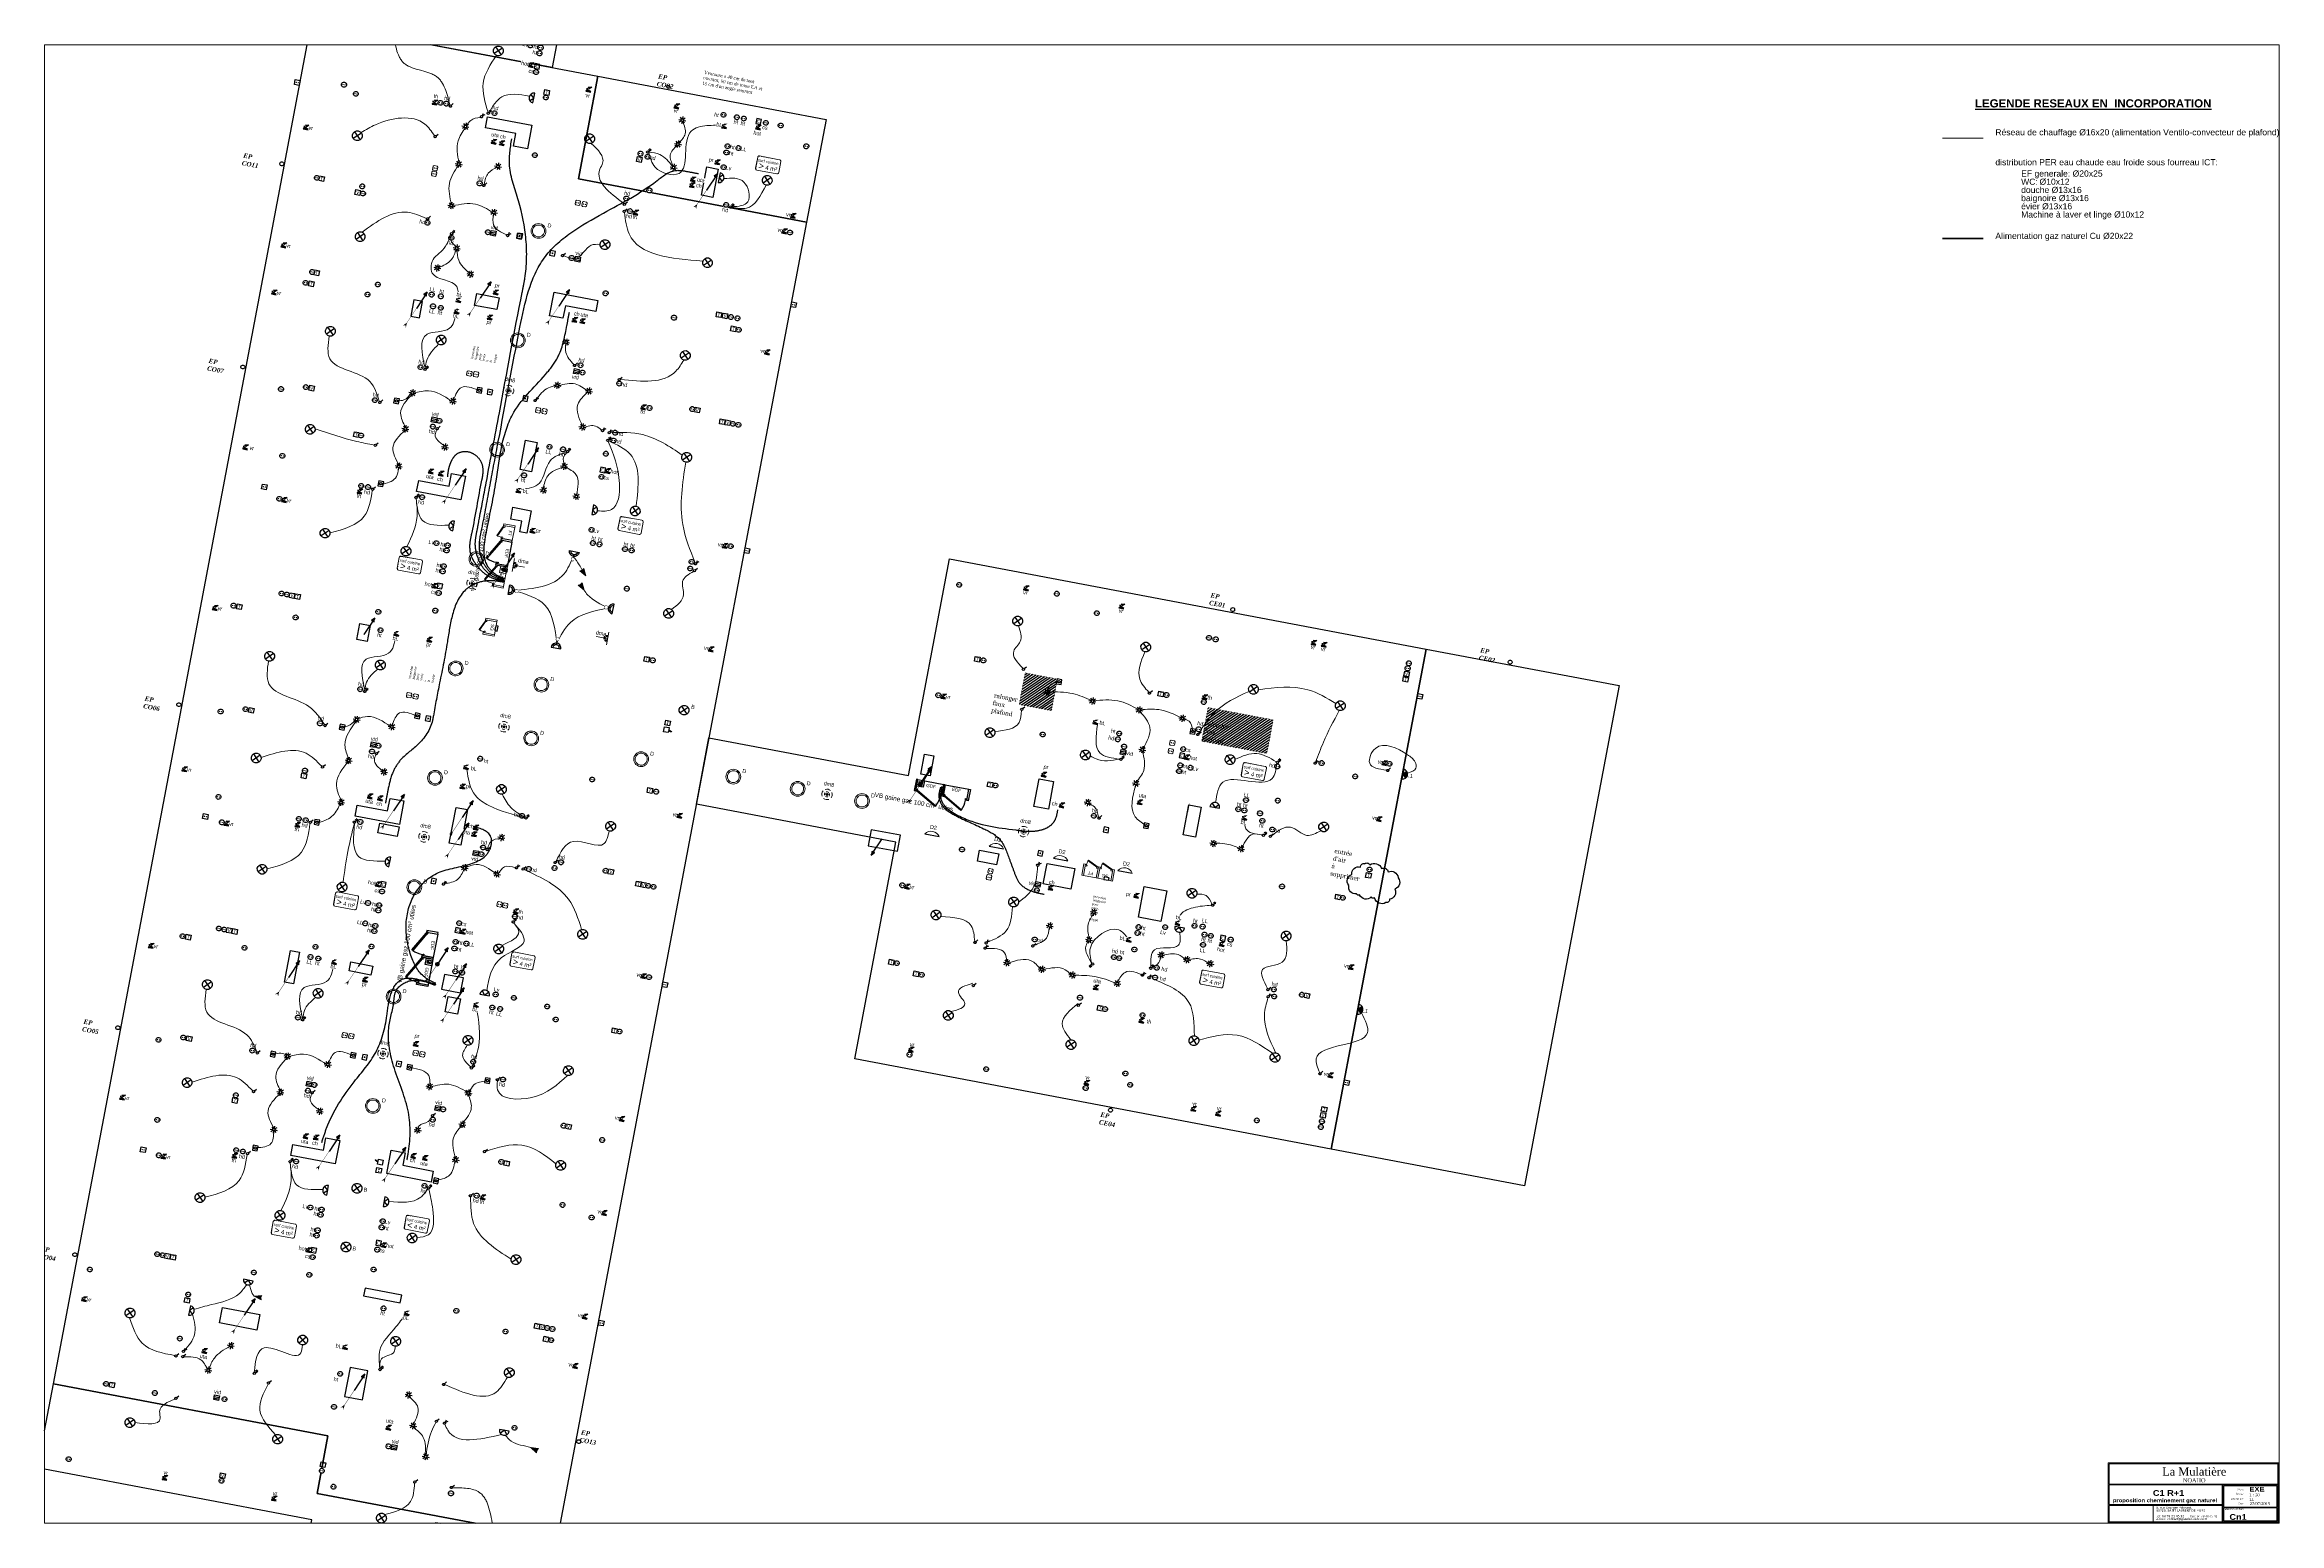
# Paper-space layout 'PLB CVC (3)' of a CAD drawing. Header units: millimetres. Extents: x 1 to 1366, y 0 to 903.
# The model-space entities are those that its viewports show. They can reach past a viewport. Long polylines and large blocks are cut down to what shows.
import ezdxf
from ezdxf.enums import TextEntityAlignment as Align

# ---------------------------------------------------------------- set-up
doc = ezdxf.new("R2010")
doc.units = ezdxf.units.MM
doc.set_wipeout_variables(frame=1)
for name, pattern in [('ACAD_ISO02W100', [15, 12, -3]), ('ACAD_ISO14W100', [24, 12, -3, 0, -3, 0, -3, 0, -3]), ('prlm_chauff', [0.93, 0.75, -0.065, 0.05, -0.065]), ('prlm_ef', [0.165, 0.1, -0.065]), ('prlm_gaz', [36, 24, -3, 0, -3, 0, -3, 0, -3])]:
    doc.linetypes.add(name, pattern=pattern)
for name, color, linetype in [('_GAZELEC-EAU CHAUDE', 1, 'Continuous'), ('_GC2E-PB-chauffage', 20, 'ACAD_ISO14W100'), ('GAZ-FLECHE VMC', 93, 'Continuous'), ('gaz-modifications', 30, 'Continuous'), ('passage réseaux', 7, 'Continuous'), ('prlm-CHAUFF', 30, 'Continuous'), ('prlm-EAU-EF', 161, 'Continuous'), ('prlm-EAU-EPEXT', 145, 'Continuous'), ('prlm-ELEC-BT', 63, 'Continuous'), ('prlm-ELEC-CFA', 181, 'Continuous'), ('prlm-ELEC-CFO', 201, 'Continuous'), ('prlm-GAZ', 20, 'Continuous'), ('prlm-GT', 242, 'Continuous'), ('prlm-MOD-PB', 123, 'Continuous'), ('prlm-TELECOM', 30, 'Continuous')]:
    doc.layers.add(name, color=color, linetype=linetype)
doc.layers.add('prlm-ZCARTOUCHE', color=171, linetype='Continuous', lineweight=13)
doc.layers.add('prlm-ZEROPLOT', color=254, linetype='Continuous', plot=False)
doc.styles.add('Geneva', font='arial.ttf')
doc.styles.add('prlm-ariblk', font='ariblk.ttf', dxfattribs={"height": 2.7})
doc.styles.add('prlm-eau-ep', font='timesbi.ttf', dxfattribs={"height": 18})
doc.styles.add('prlm-elec-cfa', font='comic.ttf', dxfattribs={"height": 12})
doc.styles.add('prlm-elec-cfo', font='comic.ttf', dxfattribs={"height": 12})
doc.styles.add('prlm-georgia', font='georgia.ttf', dxfattribs={"height": 1.8})
doc.styles.add('prlm-mod', font='cambriaz.ttf', dxfattribs={"height": 18})
doc.styles.add('prlm-sejc', font='arial.ttf', dxfattribs={"height": 20})
doc.styles.add('prlm-verdana', font='verdana.ttf', dxfattribs={"height": 0.9})
doc.styles.get("Standard").update_dxf_attribs({"font": 'arial.ttf'})
picture_1 = doc.add_image_def('image1.jpg', size_in_pixel=(285, 105))

# ---------------------------------------------------------------- blocks, each defined once
blk = doc.blocks.new('$CTaff')
at = {"layer": 'prlm-ZCARTOUCHE', "color": 0, "linetype": 'ByBlock', "lineweight": -2, "style": 'prlm-georgia', "flags": 8}
blk.add_attdef('CTAFF', text='', height=5, dxfattribs=at).set_placement((-52.5, 32.1), align=Align.MIDDLE_CENTER)
blk = doc.blocks.new('$CTcli')
at = {"layer": 'prlm-ZCARTOUCHE', "color": 0, "linetype": 'ByBlock', "lineweight": -2, "style": 'prlm-georgia', "flags": 8}
blk.add_attdef('CTCLI', text='', height=2.5, dxfattribs=at).set_placement((-52.5, 26.7), align=Align.MIDDLE_CENTER)
blk = doc.blocks.new('$ctpha')
at = {"layer": 'prlm-ZCARTOUCHE', "color": 0, "style": 'prlm-ariblk', "flags": 8}
blk.add_attdef('CTPHA', text='', height=2.9, dxfattribs=at).set_placement((0, 0), align=Align.MIDDLE_CENTER)
blk = doc.blocks.new('$CTsca')
at = {"layer": 'prlm-ZCARTOUCHE', "color": 0, "style": 'prlm-georgia', "flags": 8}
blk.add_attdef('CTSCA', (-18.8, 17), '', height=1.8, dxfattribs=at)
blk = doc.blocks.new('$CTtit')
at = {"layer": 'prlm-ZCARTOUCHE', "color": 0, "linetype": 'ByBlock', "lineweight": -2, "style": 'prlm-ariblk', "flags": 8}
blk.add_attdef('CTTIT', text='', height=3.5, dxfattribs=at).set_placement((-68.2, 19), align=Align.MIDDLE_CENTER)
blk = doc.blocks.new('$ctlot')
at = {"layer": 'prlm-ZCARTOUCHE', "color": 0, "style": 'prlm-ariblk', "flags": 8}
blk.add_attdef('CTLOT', text='', height=2.8, dxfattribs=at).set_placement((0, 0), align=Align.MIDDLE_CENTER)
blk = doc.blocks.new('xi.lumD2')
at = {"layer": 'prlm-ELEC-CFO', "color": 0}
blk.add_line((0, 22.5), (0, -22.5), dxfattribs=at)
at = {"layer": 'prlm-ELEC-CFO', "color": 0, "linetype": 'ByBlock', "lineweight": 13}
blk.add_arc((-15.1, 0), 27.1, 303.84414, 56.15586, dxfattribs=at)
blk = doc.blocks.new('xi.epext')
at = {"layer": 'prlm-EAU-EPEXT', "color": 0, "linetype": 'ByBlock', "lineweight": -2}
blk.add_circle((0, 0), 5, dxfattribs=at)
blk = doc.blocks.new('xi.txt-venthor')
at = {"layer": 'prlm-MOD-PB', "color": 30, "insert": (0, 0), "char_height": 10, "width": 189.924, "attachment_point": 1}
blk.add_mtext("{\\fTimes New Roman|b0|i0|c0|p18;Ventouse a 40 cm de tout ouvrant, 60 cm de toute EA et 15 cm d'un angle rentrant}", dxfattribs=at)
blk = doc.blocks.new('xi.gdf70')
at = {"linetype": 'Continuous'}
for p, q in [((0, 0), (80, 0)), ((0, -30), (0, -35)), ((5, -30), (0, -30)), ((0, -35), (3.5, -35)), ((3.5, -32), (5, -32)), ((3.5, -35), (3.5, -32)), ((5, -32), (5, -30)), ((75, -30), (80, -30)), ((75, -32), (75, -30)), ((76.5, -32), (75, -32)), ((76.5, -35), (76.5, -32)), ((80, -35), (76.5, -35)), ((80, -30), (80, -35))]:
    blk.add_line(p, q, dxfattribs=at)
at = {"linetype": 'Continuous', "flags": 128}
for points in [[(0, -35), (0, 0), (-5, 0), (-5, -35)], [(0, 0), (20, 0), (20, -20), (0, -20)], [(5, -32.4), (68.2, -68.9), (66.7, -71.5), (3.5, -35)], [(85, -35), (80, -35), (80, 0), (85, 0)]]:
    blk.add_lwpolyline(points, close=True, dxfattribs=at)
at = {"linetype": 'Continuous'}
blk.add_arc((3.5, -35), 73, 330, 0, dxfattribs=at)
at = {"insert": (42.8, -12.2), "char_height": 9.97, "width": 55.653, "attachment_point": 5, "line_spacing_factor": 0.72537, "style": 'Geneva'}
blk.add_mtext('GDF', dxfattribs=at)
blk = doc.blocks.new('xi.edf73')
at = {"linetype": 'Continuous'}
for p, q in [((0, 0), (73, 0)), ((5, -30), (0, -30)), ((0, -30), (0, -35)), ((0, -35), (3.5, -35)), ((3.5, -35), (3.5, -32)), ((3.5, -32), (5, -32)), ((3.5, -35), (5, -32.4)), ((61.5, -68.5), (3.5, -35)), ((5, -32), (5, -30)), ((5, -32.4), (63, -65.9)), ((63, -65.9), (61.5, -68.5)), ((68, -32), (68, -30)), ((68, -30), (73, -30)), ((69.5, -32), (68, -32)), ((69.5, -35), (69.5, -32)), ((73, -35), (69.5, -35)), ((73, -30), (73, -35))]:
    blk.add_line(p, q, dxfattribs=at)
at = {"linetype": 'Continuous', "flags": 128}
for points in [[(0, -35), (0, 0), (-5, 0), (-5, -35)], [(78, -35), (73, -35), (73, 0), (78, 0)]]:
    blk.add_lwpolyline(points, close=True, dxfattribs=at)
at = {"linetype": 'Continuous'}
blk.add_arc((-6.5, -35), 76, 336.04233, 0, dxfattribs=at)
at = {"insert": (36.5, -9), "char_height": 9.97, "width": 55.653, "attachment_point": 5, "line_spacing_factor": 0.72537, "style": 'Geneva'}
blk.add_mtext('EDF', dxfattribs=at)
blk = doc.blocks.new('xi.sg')
at = {"linetype": 'Continuous', "lineweight": 18}
for p, q in [((0, 0), (40, 0)), ((5, -30), (0, -30)), ((0, -30), (0, -35)), ((0, -35), (3.5, -35)), ((3.5, -35), (3.5, -33)), ((3.5, -33), (5, -33)), ((3.5, -35), (4.3, -33.2)), ((33.4, -48.9), (3.5, -35)), ((4.3, -33.2), (34.3, -47.1)), ((5, -33), (5, -30)), ((34.3, -47.1), (33.4, -48.9)), ((35, -33), (35, -30)), ((35, -30), (40, -30)), ((36.5, -33), (35, -33)), ((36.5, -35), (36.5, -33)), ((40, -35), (36.5, -35)), ((40, -35), (40, -30))]:
    blk.add_line(p, q, dxfattribs=at)
at = {"linetype": 'Continuous', "lineweight": 18, "flags": 128}
for points in [[(0, -35), (0, 0), (-5, 0), (-5, -35)], [(45, -35), (40, -35), (40, 0), (45, 0)]]:
    blk.add_lwpolyline(points, close=True, dxfattribs=at)
at = {"linetype": 'Continuous', "lineweight": 18}
blk.add_arc((3.5, -35), 33, 335, 0, dxfattribs=at)
at = {"insert": (19.4, -11.1), "char_height": 9.97, "width": 55.653, "attachment_point": 5, "line_spacing_factor": 0.72537, "style": 'Geneva'}
blk.add_mtext('SG', dxfattribs=at)
blk = doc.blocks.new('xi.ft')
at = {"linetype": 'Continuous', "lineweight": 18}
for p, q in [((0, 0), (40, 0)), ((5, -30), (0, -30)), ((0, -30), (0, -35)), ((0, -35), (3.5, -35)), ((3.5, -35), (3.5, -33)), ((3.5, -33), (5, -33)), ((3.5, -35), (4.3, -33.2)), ((33.4, -48.9), (3.5, -35)), ((4.3, -33.2), (34.3, -47.1)), ((5, -33), (5, -30)), ((34.3, -47.1), (33.4, -48.9)), ((35, -33), (35, -30)), ((35, -30), (40, -30)), ((36.5, -33), (35, -33)), ((36.5, -35), (36.5, -33)), ((40, -35), (36.5, -35)), ((40, -35), (40, -30))]:
    blk.add_line(p, q, dxfattribs=at)
at = {"linetype": 'Continuous', "lineweight": 18, "flags": 128}
for points in [[(0, -35), (0, 0), (-5, 0), (-5, -35)], [(45, -35), (40, -35), (40, 0), (45, 0)]]:
    blk.add_lwpolyline(points, close=True, dxfattribs=at)
at = {"linetype": 'Continuous', "lineweight": 18}
blk.add_arc((3.5, -35), 33, 335, 0, dxfattribs=at)
at = {"insert": (20, -11.1), "char_height": 9.97, "width": 55.653, "attachment_point": 5, "line_spacing_factor": 0.72537, "style": 'Geneva'}
blk.add_mtext('FT', dxfattribs=at)
blk = doc.blocks.new('xi.resagaz10')
at = {"layer": 'prlm-MOD-PB'}
blk.add_hatch(color=0, dxfattribs=at).paths.add_polyline_path([(1.8, -1.7), (3.8, -5.6), (7.7, -7.7), (1.8, -7.7)], flags=16)
at = {"layer": 'prlm-MOD-PB', "color": 0}
for p, q in [((1.8, -1.7), (1.8, -7.7)), ((3.8, -5.6), (1.8, -1.7)), ((1.8, -7.7), (7.7, -7.7)), ((7.7, -7.7), (3.8, -5.6))]:
    blk.add_line(p, q, dxfattribs=at)
blk.add_lwpolyline([(0, 0), (10, 0), (10, -10), (0, -10)], close=True, dxfattribs=at)
blk = doc.blocks.new('xi.TXT-VBgaz')
at = {"layer": 'prlm-MOD-PB', "insert": (0, 0), "char_height": 14, "width": 256.442, "attachment_point": 1}
blk.add_mtext('VB gaine gaz 100 cm² utiles', dxfattribs=at)
blk = doc.blocks.new('xi.gdf60')
at = {"linetype": 'Continuous', "lineweight": 18}
for p, q in [((0, 0), (60, 0)), ((5, -30), (0, -30)), ((0, -30), (0, -35)), ((0, -35), (3.5, -35)), ((3.5, -35), (3.5, -32)), ((3.5, -32), (5, -32)), ((3.5, -35), (5, -32.4)), ((49.4, -61.5), (3.5, -35)), ((5, -32), (5, -30)), ((5, -32.4), (50.9, -58.9)), ((50.9, -58.9), (49.4, -61.5)), ((55, -32), (55, -30)), ((55, -30), (60, -30)), ((56.5, -32), (55, -32)), ((56.5, -35), (56.5, -32)), ((60, -35), (56.5, -35)), ((60, -30), (60, -35))]:
    blk.add_line(p, q, dxfattribs=at)
at = {"linetype": 'Continuous', "lineweight": 18, "flags": 128}
for points in [[(0, -35), (0, 0), (-5, 0), (-5, -35)], [(0, 0), (20, 0), (20, -20), (0, -20)], [(65, -35), (60, -35), (60, 0), (65, 0)]]:
    blk.add_lwpolyline(points, close=True, dxfattribs=at)
at = {"linetype": 'Continuous', "lineweight": 18}
blk.add_arc((3.5, -35), 53, 330, 0, dxfattribs=at)
at = {"insert": (31.8, -12.1), "char_height": 9.97, "width": 55.653, "attachment_point": 5, "line_spacing_factor": 0.72537, "style": 'Geneva'}
blk.add_mtext('GDF', dxfattribs=at)
blk = doc.blocks.new('xi.TH')
at = {"color": 0, "lineweight": 5}
blk.add_wipeout([(-7.5, -7.5), (7.5, -7.5), (7.5, 7.5), (-7.5, 7.5)], dxfattribs=at).dxf.layer = 'prlm-ELEC-CFA'
at = {"layer": 'prlm-ELEC-CFA', "lineweight": 5}
blk.add_hatch(color=0, dxfattribs=at).paths.add_polyline_path([(-3, 6), (-0.1, 3.7), (0, 0), (7.5, 7.5)])
at = {"layer": 'prlm-ELEC-CFA', "color": 0}
for points in [[(1, 4.2), (-7.5, 0), (7.5, -5.5), (-7.5, -5.5), (-7.5, -7.5), (7.5, -7.5)], [(-3, 6), (7.5, 7.5), (0, 0)]]:
    blk.add_lwpolyline(points, dxfattribs=at)
blk = doc.blocks.new('xi.uta')
at = {"layer": 'prlm-ELEC-CFO', "lineweight": 5}
blk.add_hatch(color=0, dxfattribs=at).paths.add_polyline_path([(-3, 6), (-0.1, 3.7), (0, 0), (7.5, 7.5)])
at = {"layer": 'prlm-ELEC-CFO', "color": 0}
blk.add_lwpolyline([(1, 4.2), (-7.5, 0), (7.5, -5.5), (-7.5, -5.5), (-7.5, -7.5), (7.5, -7.5)], dxfattribs=at)
at = {"layer": 'prlm-ELEC-CFO', "color": 0, "lineweight": 5, "flags": 128}
blk.add_lwpolyline([(-3, 6), (-0.1, 3.7), (0, 0), (7.5, 7.5)], close=True, dxfattribs=at)
blk = doc.blocks.new('xi.LL')
at = {"color": 0, "lineweight": 5}
blk.add_wipeout([(-7.5, -7.5), (7.5, -7.5), (7.5, 7.5), (-7.5, 7.5)], dxfattribs=at).dxf.layer = 'prlm-ELEC-CFO'
at = {"layer": 'prlm-ELEC-CFO', "color": 0, "linetype": 'ByBlock', "lineweight": 5, "const_width": 2}
for points in [[(-4, 0, 1), (-2, 0, 1)], [(2, 0, 1), (4, 0, 1)]]:
    blk.add_lwpolyline(points, format="xyb", close=True, dxfattribs=at)
at = {"layer": 'prlm-ELEC-CFO', "color": 0, "linetype": 'ByBlock', "lineweight": -2}
blk.add_circle((0, 0), 7.5, dxfattribs=at)
blk = doc.blocks.new('xi.PCHD')
at = {"color": 0, "lineweight": 5}
blk.add_wipeout([(-7.5, -7.5), (7.5, -7.5), (7.5, 7.5), (-7.5, 7.5)], dxfattribs=at).dxf.layer = 'prlm-ELEC-CFO'
at = {"layer": 'prlm-ELEC-CFO', "color": 0, "linetype": 'ByBlock', "lineweight": 5, "const_width": 2}
for points in [[(-4, 0, 1), (-2, 0, 1)], [(2, 0, 1), (4, 0, 1)]]:
    blk.add_lwpolyline(points, format="xyb", close=True, dxfattribs=at)
at = {"layer": 'prlm-ELEC-CFO', "color": 0, "linetype": 'ByBlock', "lineweight": -2}
blk.add_circle((0, 0), 7.5, dxfattribs=at)
blk = doc.blocks.new('xi.SA')
at = {"layer": 'prlm-ELEC-CFO', "color": 0}
blk.add_lwpolyline([(0.2, -1.3), (5.5, 5.3)], dxfattribs=at)
blk.add_circle((-2, -4), 3.5, dxfattribs=at)
blk = doc.blocks.new('xi.CH')
at = {"layer": 'prlm-ELEC-CFO', "lineweight": 5}
blk.add_hatch(color=0, dxfattribs=at).paths.add_polyline_path([(-3, 6), (-0.1, 3.7), (0, 0), (7.5, 7.5)])
at = {"layer": 'prlm-ELEC-CFO', "color": 0}
for points in [[(1, 4.2), (-7.5, 0), (7.5, -5.5), (-7.5, -5.5), (-7.5, -7.5), (7.5, -7.5)], [(-3, 6), (7.5, 7.5), (0, 0)]]:
    blk.add_lwpolyline(points, dxfattribs=at)
blk = doc.blocks.new('xi.VR')
at = {"layer": 'prlm-ELEC-CFO', "lineweight": 5}
blk.add_hatch(color=0, dxfattribs=at).paths.add_polyline_path([(-3, 6), (-0.1, 3.7), (0, 0), (7.5, 7.5)])
at = {"layer": 'prlm-ELEC-CFO', "color": 0}
for points in [[(1, 4.2), (-7.5, 0), (7.5, -5.5), (-7.5, -5.5), (-7.5, -7.5), (7.5, -7.5)], [(-3, 6), (7.5, 7.5), (0, 0)]]:
    blk.add_lwpolyline(points, dxfattribs=at)
blk = doc.blocks.new('xi.HOT')
at = {"layer": 'prlm-ELEC-CFO', "lineweight": 5}
blk.add_hatch(color=0, dxfattribs=at).paths.add_polyline_path([(-3, 6), (-0.1, 3.7), (0, 0), (7.5, 7.5)])
at = {"layer": 'prlm-ELEC-CFO', "color": 0}
for points in [[(1, 4.2), (-7.5, 0), (7.5, -5.5), (-7.5, -5.5), (-7.5, -7.5), (7.5, -7.5)], [(-3, 6), (7.5, 7.5), (0, 0)]]:
    blk.add_lwpolyline(points, dxfattribs=at)
blk = doc.blocks.new('xi.PCS')
at = {"color": 0, "lineweight": 5}
blk.add_wipeout([(-7.5, -7.5), (7.5, -7.5), (7.5, 7.5), (-7.5, 7.5)], dxfattribs=at).dxf.layer = 'prlm-ELEC-CFO'
at = {"layer": 'prlm-ELEC-CFO', "color": 0, "linetype": 'ByBlock', "lineweight": 5, "const_width": 2}
for points in [[(-4, 0, 1), (-2, 0, 1)], [(2, 0, 1), (4, 0, 1)]]:
    blk.add_lwpolyline(points, format="xyb", close=True, dxfattribs=at)
at = {"layer": 'prlm-ELEC-CFO', "color": 0, "linetype": 'ByBlock', "lineweight": -2}
blk.add_circle((0, 0), 7.5, dxfattribs=at)
blk = doc.blocks.new('xi.SF32')
at = {"layer": 'prlm-ELEC-CFO', "color": 0, "flags": 128}
blk.add_lwpolyline([(-7.5, -7.5), (7.5, -7.5), (7.5, 7.5), (-7.5, 7.5)], close=True, dxfattribs=at)
at = {"layer": 'prlm-ELEC-CFO', "color": 0, "linetype": 'ByBlock', "insert": (0, 0), "char_height": 10, "width": 11.36, "attachment_point": 5}
blk.add_mtext('{\\fVerdana|b0|i0|c0|p34;C}', dxfattribs=at)
blk = doc.blocks.new('xi.LV')
at = {"color": 0, "lineweight": 5}
blk.add_wipeout([(-7.5, -7.5), (7.5, -7.5), (7.5, 7.5), (-7.5, 7.5)], dxfattribs=at).dxf.layer = 'prlm-ELEC-CFO'
at = {"layer": 'prlm-ELEC-CFO', "color": 0, "linetype": 'ByBlock', "lineweight": 5, "const_width": 2}
for points in [[(-4, 0, 1), (-2, 0, 1)], [(2, 0, 1), (4, 0, 1)]]:
    blk.add_lwpolyline(points, format="xyb", close=True, dxfattribs=at)
at = {"layer": 'prlm-ELEC-CFO', "color": 0, "linetype": 'ByBlock', "lineweight": -2}
blk.add_circle((0, 0), 7.5, dxfattribs=at)
blk = doc.blocks.new('xi.TEL')
at = {"layer": 'prlm-ELEC-CFA', "color": 0, "linetype": 'ByBlock', "lineweight": -2, "flags": 128}
blk.add_lwpolyline([(-7.5, 7.5), (7.5, 7.5), (7.5, -7.5), (-7.5, -7.5)], close=True, dxfattribs=at)
at = {"layer": 'prlm-ELEC-CFA', "color": 0, "linetype": 'ByBlock', "insert": (0, 0), "char_height": 10, "width": 11.36, "attachment_point": 5}
blk.add_mtext('{\\fVerdana|b0|i0|c0|p34;T}', dxfattribs=at)
blk = doc.blocks.new('xi.TV')
at = {"layer": 'prlm-ELEC-CFA', "color": 0, "linetype": 'ByBlock', "lineweight": -2, "flags": 128}
blk.add_lwpolyline([(-7.5, 7.5), (7.5, 7.5), (7.5, -7.5), (-7.5, -7.5)], close=True, dxfattribs=at)
at = {"layer": 'prlm-ELEC-CFA', "color": 0, "linetype": 'ByBlock', "insert": (0, 0), "char_height": 10, "width": 11.36, "attachment_point": 5}
blk.add_mtext('{\\fVerdana|b0|i0|c0|p34;V}', dxfattribs=at)
blk = doc.blocks.new('xi.PC')
at = {"color": 0, "lineweight": 5}
blk.add_wipeout([(-7.5, -7.5), (7.5, -7.5), (7.5, 7.5), (-7.5, 7.5)], dxfattribs=at).dxf.layer = 'prlm-ELEC-CFO'
at = {"layer": 'prlm-ELEC-CFO', "color": 0, "linetype": 'ByBlock', "lineweight": 5, "const_width": 2}
for points in [[(-4, 0, 1), (-2, 0, 1)], [(2, 0, 1), (4, 0, 1)]]:
    blk.add_lwpolyline(points, format="xyb", close=True, dxfattribs=at)
at = {"layer": 'prlm-ELEC-CFO', "color": 0, "linetype": 'ByBlock', "lineweight": -2}
blk.add_circle((0, 0), 7.5, dxfattribs=at)
blk = doc.blocks.new('xi.PCHT')
at = {"color": 0, "lineweight": 5}
blk.add_wipeout([(-7.5, -7.5), (7.5, -7.5), (7.5, 7.5), (-7.5, 7.5)], dxfattribs=at).dxf.layer = 'prlm-ELEC-CFO'
at = {"layer": 'prlm-ELEC-CFO', "color": 0, "linetype": 'ByBlock', "lineweight": 5, "const_width": 2}
for points in [[(-4, 0, 1), (-2, 0, 1)], [(2, 0, 1), (4, 0, 1)]]:
    blk.add_lwpolyline(points, format="xyb", close=True, dxfattribs=at)
at = {"layer": 'prlm-ELEC-CFO', "color": 0, "linetype": 'ByBlock', "lineweight": -2}
blk.add_circle((0, 0), 7.5, dxfattribs=at)
blk = doc.blocks.new('xi.DA')
at = {"layer": 'prlm-ELEC-CFO', "color": 0}
for points in [[(4, 1.4), (-1.2, 4.3)], [(0.6, -1.7), (7, 4.1), (1.8, 7)]]:
    blk.add_lwpolyline(points, dxfattribs=at)
blk.add_circle((-2, -4), 3.5, dxfattribs=at)
blk = doc.blocks.new('xi.VV')
at = {"layer": 'prlm-ELEC-CFO', "color": 0}
blk.add_lwpolyline([(6.9, 3.4), (0, -1.1), (1.9, 6.9)], dxfattribs=at)
blk.add_circle((-2, -4), 3.5, dxfattribs=at)
blk = doc.blocks.new('xi.PTCE')
at = {"layer": 'prlm-ELEC-CFO', "color": 0}
for points in [[(-10.6, 10.6), (10.6, -10.6)], [(10.6, 10.6), (-10.6, -10.6)]]:
    blk.add_lwpolyline(points, dxfattribs=at)
at = {"layer": 'prlm-ELEC-CFO', "color": 0, "linetype": 'ByBlock'}
blk.add_circle((0, 0), 15, dxfattribs=at)
blk = doc.blocks.new('xi.ECAP')
at = {"color": 0}
blk.add_wipeout([(-15, 0), (-10.1, 11.1), (0, 15), (10.1, 11.1), (15, 0)], dxfattribs=at).dxf.layer = 'prlm-ELEC-CFO'
at = {"layer": 'prlm-ELEC-CFO', "color": 0, "linetype": 'ByBlock', "lineweight": -2, "flags": 128}
blk.add_lwpolyline([(15, 0, 1), (-15, 0)], format="xyb", close=True, dxfattribs=at)
at = {"layer": 'prlm-ELEC-CFO', "color": 0}
blk.add_lwpolyline([(-10.1, 11.1), (0, 0), (10.1, 11.1)], dxfattribs=at)
blk = doc.blocks.new('xi.4m²')
at = {"color": 0}
blk.add_wipeout([(-34.5, 20.5), (34.5, 20.5), (34.5, -20.5), (-34.5, -20.5)], dxfattribs=at).dxf.layer = 'prlm-ELEC-CFO'
at = {"layer": 'prlm-ELEC-CFO', "color": 0, "lineweight": 13}
blk.add_lwpolyline([(-31, 22), (31, 22, -0.414214), (36, 17), (36, -17, -0.414214), (31, -22), (-31, -22, -0.414214), (-36, -17), (-36, 17, -0.414214)], format="xyb", close=True, dxfattribs=at)
at = {"layer": 'prlm-ELEC-CFO', "color": 0, "attachment_point": 6, "line_spacing_factor": 0.8, "style": 'prlm-sejc'}
for s, insert, char_height in [('surf cuisine', (30.4, 8.9), 9), ('4 m²', (29.3, -9.2), 13)]:
    blk.add_mtext(s, dxfattribs=dict(at, insert=insert, char_height=char_height))
at = {"layer": 'prlm-ELEC-CFO', "color": 0, "style": 'prlm-sejc', "flags": 8}
blk.add_attdef('?', (-28.3, -16.8), '', height=20, dxfattribs=at)
blk = doc.blocks.new('xi.PR')
at = {"layer": 'prlm-ELEC-CFO', "lineweight": 5}
blk.add_hatch(color=0, dxfattribs=at).paths.add_polyline_path([(-3, 6), (-0.1, 3.7), (0, 0), (7.5, 7.5)])
at = {"layer": 'prlm-ELEC-CFO', "color": 0}
blk.add_lwpolyline([(1, 4.2), (-7.5, 0), (7.5, -5.5), (-7.5, -5.5), (-7.5, -7.5), (7.5, -7.5)], dxfattribs=at)
at = {"layer": 'prlm-ELEC-CFO', "color": 0, "lineweight": 5, "flags": 128}
blk.add_lwpolyline([(-3, 6), (-0.1, 3.7), (0, 0), (7.5, 7.5)], close=True, dxfattribs=at)
blk = doc.blocks.new('xi.BL')
at = {"color": 0, "lineweight": 5}
blk.add_wipeout([(-7.5, -7.5), (7.5, -7.5), (7.5, 7.5), (-7.5, 7.5)], dxfattribs=at).dxf.layer = 'prlm-ELEC-CFO'
at = {"layer": 'prlm-ELEC-CFO', "lineweight": 5}
blk.add_hatch(color=0, dxfattribs=at).paths.add_polyline_path([(-3, 6), (-0.1, 3.7), (0, 0), (7.5, 7.5)])
at = {"layer": 'prlm-ELEC-CFO', "color": 0}
blk.add_lwpolyline([(1, 4.2), (-7.5, 0), (7.5, -5.5), (-7.5, -5.5), (-7.5, -7.5), (7.5, -7.5)], dxfattribs=at)
blk = doc.blocks.new('xi.PCGTL')
at = {"layer": 'prlm-ELEC-CFO', "color": 0, "lineweight": 0}
blk.add_lwpolyline([(-7.5, -5), (-5, -7.5), (5, -7.5), (7.5, -5), (7.5, 5), (5, 7.5), (-5, 7.5), (-7.5, 5)], close=True, dxfattribs=at)
at = {"layer": 'prlm-ELEC-CFO', "color": 0, "linetype": 'ByBlock', "lineweight": 5, "const_width": 2}
for points in [[(-4, 0, 1), (-2, 0, 1)], [(2, 0, 1), (4, 0, 1)]]:
    blk.add_lwpolyline(points, format="xyb", close=True, dxfattribs=at)
blk = doc.blocks.new('xi.VID')
at = {"layer": 'prlm-ELEC-CFA', "color": 0, "linetype": 'ByBlock', "lineweight": -2, "flags": 128}
blk.add_lwpolyline([(-7.5, 7.5), (7.5, 7.5), (7.5, -7.5), (-7.5, -7.5)], close=True, dxfattribs=at)
at = {"layer": 'prlm-ELEC-CFA', "color": 0}
for points in [[(-7.5, 2.5), (7.5, 2.5)], [(-7.5, -2.5), (7.5, -2.5)]]:
    blk.add_lwpolyline(points, dxfattribs=at)
blk = doc.blocks.new('xi.BSO')
at = {"layer": 'prlm-ELEC-CFO', "lineweight": 5}
blk.add_hatch(color=0, dxfattribs=at).paths.add_polyline_path([(-2.5, -2.5), (2.5, -2.5), (2.5, 2.5), (-2.5, 2.5)])
at = {"layer": 'prlm-ELEC-CFO', "color": 0, "flags": 128}
blk.add_lwpolyline([(-7.5, -7.5), (7.5, -7.5), (7.5, 7.5), (-7.5, 7.5)], close=True, dxfattribs=at)
blk = doc.blocks.new('xi.SPOT')
at = {"color": 0, "lineweight": 5}
blk.add_wipeout([(-4, 0), (-2.8, -2.8), (0, -4), (2.8, -2.8), (4, 0), (2.8, 2.8), (0, 4), (-2.8, 2.8)], dxfattribs=at).dxf.layer = 'prlm-ELEC-CFO'
at = {"layer": 'prlm-ELEC-CFO', "color": 0, "linetype": 'ByBlock', "lineweight": -2, "flags": 128}
for points in [[(-10.9, 0), (-4, 0)], [(-7.7, 7.7), (-2.8, 2.8)], [(0, 10.9), (0, 4)], [(7.7, 7.7), (2.8, 2.8)], [(4, 0), (10.9, 0)], [(-2.8, -2.8), (-7.7, -7.7)], [(0, -4), (0, -10.9)], [(2.8, -2.8), (7.7, -7.7)]]:
    blk.add_lwpolyline(points, dxfattribs=at)
at = {"layer": 'prlm-ELEC-CFO', "color": 0, "linetype": 'ByBlock', "lineweight": -2}
blk.add_circle((0, 0), 4, dxfattribs=at)
blk = doc.blocks.new('xi.PC-EXT')
at = {"layer": 'prlm-ELEC-CFO', "color": 0, "linetype": 'ByBlock', "lineweight": -2, "flags": 128}
blk.add_lwpolyline([(-7.5, 7.5), (7.5, 7.5), (7.5, -7.5), (-7.5, -7.5)], close=True, dxfattribs=at)
at = {"layer": 'prlm-ELEC-CFO', "color": 0, "linetype": 'ByBlock', "lineweight": 5, "const_width": 2}
for points in [[(-4, 0, 1), (-2, 0, 1)], [(2, 0, 1), (4, 0, 1)]]:
    blk.add_lwpolyline(points, format="xyb", close=True, dxfattribs=at)
blk = doc.blocks.new('xi.BP')
at = {"layer": 'prlm-ELEC-CFO', "color": 0, "flags": 128}
blk.add_lwpolyline([(-7.5, -7.5), (7.5, -7.5), (7.5, 7.5), (-7.5, 7.5)], close=True, dxfattribs=at)
at = {"layer": 'prlm-ELEC-CFO', "color": 0}
blk.add_circle((0, 0), 3.5, dxfattribs=at)
blk = doc.blocks.new('xi.LUM1')
at = {"layer": 'prlm-ELEC-CFO', "linetype": 'ByBlock', "lineweight": 5}
blk.add_hatch(color=0, dxfattribs=at).paths.add_polyline_path([(10.6, 10.6, 0.414214), (-10.6, 10.6), (0, 0)])
at = {"layer": 'prlm-ELEC-CFO', "color": 0, "linetype": 'ByBlock', "lineweight": -2, "flags": 128}
blk.add_lwpolyline([(15, 0, 1), (-15, 0)], format="xyb", close=True, dxfattribs=at)
at = {"layer": 'prlm-ELEC-CFO', "color": 0}
blk.add_lwpolyline([(-10.6, 10.6), (0, 0), (10.6, 10.6)], dxfattribs=at)
blk = doc.blocks.new('xi.fl')
at = {"layer": 'prlm-ELEC-CFO'}
blk.add_hatch(color=0, dxfattribs=at).paths.add_polyline_path([(20.4, 0), (-2, -7.2), (0, 0), (-2, 7.2)])
at = {"layer": 'prlm-ELEC-CFO', "color": 0, "lineweight": 5}
blk.add_lwpolyline([(20.4, 0), (-2, -7.2), (0, 0), (-2, 7.2)], close=True, dxfattribs=at)
blk = doc.blocks.new('xi.dma')
at = {"layer": 'prlm-ELEC-CFO', "color": 0, "linetype": 'ACAD_ISO02W100', "lineweight": 5, "flags": 128}
for points in [[(-20, 0), (20, 0)], [(0, 0), (0, 35)]]:
    blk.add_lwpolyline(points, dxfattribs=at)
at = {"layer": 'prlm-ELEC-CFO', "color": 0, "linetype": 'ByBlock', "lineweight": 5}
for radius, start, end in [(9, 145, 191.80296), (6.5, 145, 199.03868), (9, 55, 125), (5, 145, 207.37446), (6.5, 55, 125), (5, 55, 125), (5, 332.62554, 35), (6.5, 340.96132, 35), (9, 348.19704, 35)]:
    blk.add_arc((0, 2.4), radius, start, end, dxfattribs=at)
blk = doc.blocks.new('xi.pcsg')
at = {"color": 0}
blk.add_wipeout([(-7.5, 7.5), (7.5, 7.5), (7.5, 0), (-7.5, 0)], dxfattribs=at).dxf.layer = 'prlm-ELEC-CFO'
at = {"layer": 'prlm-ELEC-CFO', "color": 0}
blk.add_lwpolyline([(-7.5, 0), (7.5, 0), (7.5, 7.5), (-7.5, 7.5)], close=True, dxfattribs=at)
at = {"layer": 'prlm-ELEC-CFO', "color": 0, "linetype": 'ByBlock', "lineweight": 5, "const_width": 2}
for points in [[(-2, 7.5, 1), (-4, 7.5)], [(4, 7.5, 1), (2, 7.5)]]:
    blk.add_lwpolyline(points, format="xyb", dxfattribs=at)
blk = doc.blocks.new('xi.dm8')
at = {"layer": 'prlm-ELEC-CFO', "color": 0}
for points in [[(-2.1, 2.1), (2.1, -2.1)], [(2.1, 2.1), (-2.1, -2.1)]]:
    blk.add_lwpolyline(points, dxfattribs=at)
blk.add_circle((0, 0), 3, dxfattribs=at)
at = {"layer": 'prlm-ELEC-CFO', "color": 0, "lineweight": 13}
for radius, start, end in [(16, 150, 210), (16, 60, 120), (8, 150, 210), (8, 60, 120), (8, 330, 30), (16, 330, 30), (16, 240, 300), (8, 240, 300)]:
    blk.add_arc((0, 0), radius, start, end, dxfattribs=at)
blk = doc.blocks.new('xi.lumD')
at = {"layer": 'prlm-ELEC-CFO', "color": 0, "linetype": 'ByBlock', "lineweight": 13}
for radius in [22.5, 18.4]:
    blk.add_circle((0, 0), radius, dxfattribs=at)
blk = doc.blocks.new('xi.pc-sail')
at = {"layer": 'prlm-ELEC-CFO', "color": 0, "linetype": 'ByBlock', "lineweight": -2, "flags": 128}
blk.add_lwpolyline([(-7.5, 15), (7.5, 15), (7.5, 0), (-7.5, 0)], close=True, dxfattribs=at)
at = {"layer": 'prlm-ELEC-CFO', "color": 0, "linetype": 'ByBlock', "lineweight": 5, "const_width": 2}
for points in [[(-4, 7.5, 1), (-2, 7.5, 1)], [(2, 7.5, 1), (4, 7.5, 1)]]:
    blk.add_lwpolyline(points, format="xyb", close=True, dxfattribs=at)
blk = doc.blocks.new('xi.sa-sail')
at = {"layer": 'prlm-ELEC-CFO', "color": 0, "linetype": 'ByBlock', "lineweight": -2, "flags": 128}
blk.add_lwpolyline([(-1.1, 15), (3, 24.3), (4.6, 23.6), (0.9, 15), (7.8, 15), (7.8, 0), (-7.8, 0), (-7.8, 15)], close=True, dxfattribs=at)
blk = doc.blocks.new('xi.lumB')
at = {"layer": 'prlm-ELEC-CFO', "color": 0, "linetype": 'ByBlock'}
for p, q in [((10.6, 10.6), (-10.6, -10.6)), ((-10.6, 10.6), (10.6, -10.6))]:
    blk.add_line(p, q, dxfattribs=at)
blk.add_circle((0, 0), 15, dxfattribs=at)
blk = doc.blocks.new('xi.lumC')
at = {"layer": 'prlm-ELEC-CFO', "color": 0, "linetype": 'ByBlock', "flags": 128}
blk.add_lwpolyline([(-15, 0), (15, 0, 1)], format="xyb", close=True, dxfattribs=at)
at = {"layer": 'prlm-ELEC-CFO', "color": 0}
for points in [[(-8.5, 8.5), (-9.2, 9.2)], [(0, 10), (0, 15)], [(8.5, 8.5), (9.2, 9.2)]]:
    blk.add_lwpolyline(points, dxfattribs=at)
blk.add_arc((0, 0), 10, 0, 180, dxfattribs=at)
blk = doc.blocks.new('FLECHE1')
h = blk.add_hatch(color=256)
h.dxf.hatch_style = 1
h.paths.add_polyline_path([(495907, -370440), (495914, -370315), (495936, -370371), (495992, -370349)])
for p, q in [((495907, -370440), (496141, -369887)), ((495914, -370315), (495907, -370440)), ((495914, -370315), (495907, -370440)), ((495992, -370349), (495907, -370440)), ((495907, -370440), (495992, -370349)), ((495907, -370440), (495936, -370371)), ((495936, -370371), (495914, -370315)), ((495936, -370371), (495914, -370315)), ((495936, -370371), (495992, -370349)), ((495992, -370349), (495936, -370371))]:
    blk.add_line(p, q)
at = {"const_width": 10}
for points in [[(495936, -370371), (496141, -369887)], [(495907, -370440), (495914, -370315), (495936, -370371), (495992, -370349), (495907, -370440)]]:
    blk.add_lwpolyline(points, dxfattribs=at)
blk = doc.blocks.new('FLECHE2')
h = blk.add_hatch(color=256)
h.dxf.hatch_style = 1
h.paths.add_polyline_path([(496272, -370023), (496278, -369899), (496301, -369955), (496357, -369932)])
at = {"const_width": 10}
for points in [[(496067, -370507), (496301, -369955), (496357, -369932), (496272, -370023), (496301, -369955), (496278, -369899), (496272, -370023), (496357, -369932), (496301, -369955), (496278, -369899), (496272, -370023)], [(496272, -370023), (496278, -369899), (496301, -369955), (496357, -369932), (496272, -370023)]]:
    blk.add_lwpolyline(points, dxfattribs=at)
blk = doc.blocks.new('xi.colonnegaz')
at = {"layer": 'prlm-GAZ'}
h = blk.add_hatch(dxfattribs=at)
h.set_pattern_fill('ANSI37', color=0, scale=0.5, style=0)
h.paths.add_polyline_path([(-5, 0, 1), (5, 0, 1)])
at = {"layer": 'prlm-GAZ', "color": 0}
blk.add_circle((0, 0), 5, dxfattribs=at)

msp = doc.modelspace()

# ---------------------------------------------------------------- linework, layer by layer
at = {"const_width": 10}
msp.add_lwpolyline([(491417.405, -339847.125), (491417.405, -339594.748)], dxfattribs=at)
at = {"layer": 'prlm-ELEC-CFO', "lineweight": 13}
for points in [[(472300.962, -323405.461), (472148.544, -323090.161), (472302.404, -322753.316)], [(465839.644, -323433.343), (465701.03, -323867.545), (465849.583, -324520.583)], [(465849.583, -324600.583), (465682.312, -325195.335), (465864.492, -325811.997)], [(469507.84, -331192.683), (469811.727, -330764.549), (470026.336, -330649.531)], [(465363.812, -332011.754), (465546.851, -331949.639), (465726.797, -331705.109)], [(465800.939, -331690.967), (466232.024, -331538.101), (466978.628, -331707.499)], [(467721.362, -331232.643), (467202.202, -331248.836), (467035.236, -331671.11)], [(465755.425, -332769.73), (465522.391, -332361.676), (465760.939, -331730.967)], [(465766.452, -333932.443), (465487.542, -333440.624), (465755.425, -332849.73)], [(471520.473, -335682.113), (471744.161, -335904.232), (471868.655, -336048.127)], [(485645.197, -336487.438), (485274.724, -336024.469), (485413.456, -335697.084), (485272.141, -335242.365)], [(489560.295, -336490.091), (489215.898, -336147.719), (489212.179, -335303.966)], [(495241.391, -335769.119), (494320.019, -335511.274), (492836.389, -335796.434)], [(472862.154, -337032.118), (472168.182, -336756.041), (471897.144, -336487.445)], [(471517.131, -338382.141), (470948.034, -337313.077), (469927.693, -337046.334)], [(486780.734, -336702.491), (486567.513, -336827.72), (486514.148, -337029.212)], [(487886.633, -337064.054), (487285.103, -336965.224), (486536.573, -337053.315)], [(489342.585, -337064.054), (488680.035, -336924.813), (487954.917, -337064.054)], [(489410.869, -337064.054), (489964.006, -336955.51), (490685.714, -337069.424)], [(497139.996, -337475.588), (496594.404, -337368.904), (496681.203, -336888.428), (497679.396, -336895.101), (497949.809, -337071.943), (498009.901, -337252.122), (497787.585, -337442.576)], [(485846.457, -337759.564), (485843.177, -338136.354), (485162.099, -338546.013)], [(489072.037, -338662.199), (488357, -338792.792), (488166.534, -338732.56)], [(493180.289, -340660.168), (492703.125, -340603.904), (492394.032, -340648.416)], [(465585.657, -342111.537), (465726.813, -342049.422), (465910.27, -341841.824)], [(465935.387, -343049.987), (465736.73, -342641.932), (465940.901, -341851.194)], [(465969.185, -341782.91), (466252.135, -341658.328), (466998.739, -341827.727)], [(467711.379, -341354.428), (467192.219, -341370.622), (467038.739, -341787.727)], [(492662.059, -342493.889), (492438.095, -342268.077), (492150.524, -342273.769)], [(465946.414, -344343.304), (465701.881, -343851.485), (465921.244, -343124.129)], [(486131.967, -344913.836), (486639.55, -344457.831), (486693.242, -343704.302)], [(489173.624, -344224.023), (489060.968, -343802.693), (489163.169, -343443.617)], [(485752.802, -344956.818), (485562.599, -344512.202), (484591.32, -344402.754)], [(489392.45, -344947.822), (489118.455, -344468.92), (489156.225, -344300.04)], [(486139.51, -345109.662), (486713.123, -345128.245), (486832.314, -345376.426)], [(487886.311, -345415.577), (487556.422, -345214.904), (486880.511, -345415.577)], [(488835.705, -345412.643), (488626.59, -345292.402), (487966.311, -345415.577)], [(496852.083, -346938.529), (496668.185, -346537.944), (498063.039, -345469.665), (497766.073, -344903.451)], [(485936.228, -346224.496), (485551.702, -346578.748), (485808.581, -346880.419), (485448.823, -347197.323)], [(493037.371, -346645.387), (494163.101, -346282.642), (495328.04, -346621.956)], [(465820.936, -352308.531), (466252.022, -352155.665), (466998.626, -352325.064)], [(467711.266, -351908.143), (467192.106, -351924.336), (467052.154, -352287.421)], [(469542.711, -351954.585), (470130.973, -352086.21), (470220.253, -352374.496)], [(471889.17, -351918.979), (471540.934, -352109.331), (471441.102, -352352.034)], [(465368.596, -352318.24), (465566.849, -352256.125), (465751.313, -352281.652)], [(465775.422, -353387.295), (465542.389, -352979.24), (465780.936, -352348.531)], [(470254.574, -352414.09), (470778.529, -352234.239), (471383.134, -352370.022)], [(471417.276, -352424.164), (471588.411, -352795.793), (471417.276, -353321.77)], [(465786.45, -354550.007), (465507.54, -354058.188), (465775.422, -353467.295)], [(471401.253, -354420.635), (471227.639, -353815.658), (471400.905, -353398.266)], [(467868.009, -360890.17), (467868.009, -361135.404), (466736.825, -361192.83), (466575.954, -361981.537)], [(470334.796, -361151.713), (470318.298, -360859.848), (470661.361, -360577.854), (470661.361, -360400.448)], [(472368.693, -361270.166), (473952.977, -361201.544), (474203.106, -360689.837)], [(467060.567, -362258.018), (466963.207, -363087.344), (467576.127, -363732.667)], [(472313.756, -362453.011), (472232.193, -362747.415), (472209.603, -363502.488)], [(475503.523, -362723.94), (475306.633, -362671.473), (474684.813, -362592.985), (474464.925, -362432.936)], [(472022.222, -364397.613), (472006.481, -364971.387), (471304.53, -365509.26)]]:
    msp.add_spline(points, degree=3, dxfattribs=at)
at = {"layer": 'prlm-GT', "ltscale": 50}
for points in [[(466446.758, -322976.891), (467826.462, -322976.892), (467826.409, -323708.891), (467391.726, -323708.86), (467391.726, -323318.891), (466446.758, -323318.891)], [(473313.907, -323237.16), (473668.76, -323237.16), (473668.76, -324117.16), (473313.907, -324117.16)], [(469441.372, -328597.254), (469441.372, -327865.256), (470801.34, -327865.256), (470801.34, -328207.256), (469856.372, -328207.256), (469856.399, -328597.224)], [(465276.012, -329397.025), (465546.643, -329397.025), (465546.643, -328892.333), (465276.012, -328892.333)], [(467131.062, -328345.7), (467826.461, -328345.7), (467826.461, -328712.333), (467131.062, -328712.333)], [(469427.737, -332470.464), (469783.059, -332470.464), (469783.059, -333380.464), (469427.737, -333380.464)], [(467392.076, -333890.613), (467826.461, -333890.613), (467826.461, -334622.581), (466447.108, -334622.581), (466447.108, -334280.581), (467392.076, -334280.581)], [(469427.737, -334551.382), (469993.836, -334551.382), (469993.836, -335252.113), (469777.71, -335252.113), (469777.71, -334921.999), (469427.737, -334922.108)], [(465497.275, -338912.115), (465813.422, -338912.115), (465813.422, -339408.31), (465497.275, -339408.31)], [(483181.414, -339625.089), (483473.707, -339625.089), (483473.707, -340243.55), (483181.414, -340243.55)], [(486764.404, -339714.767), (487214.404, -339714.767), (487214.404, -340574.767), (486764.404, -340574.767)], [(491398.907, -339644.089), (491787.857, -339644.089), (491787.857, -340570.886), (491398.907, -340570.886)], [(482921.411, -342192.97), (482014.008, -342192.97), (482014.008, -342693.023), (482921.411, -342693.023)], [(485376.609, -342193.368), (485976.609, -342193.368), (485976.609, -342537.95), (485376.609, -342537.95)], [(487479.675, -342204.504), (488339.675, -342204.504), (488339.675, -342844.149), (487479.675, -342844.149)], [(490529.727, -342350.723), (491227.408, -342350.723), (491227.408, -343300.617), (490529.727, -343300.617)], [(466448.065, -344376.249), (467393.033, -344376.25), (467393.033, -343986.281), (467826.459, -343986.25), (467826.459, -344718.25), (466448.065, -344718.249)], [(469426.459, -343883.912), (469781.356, -343883.912), (469781.356, -344993.225), (469426.459, -344993.225)], [(467228.084, -344788.25), (467826.459, -344788.25), (467826.459, -345093.248), (467228.075, -345093.248)], [(465275.855, -349118.819), (465546.485, -349118.819), (465546.485, -350104.005), (465275.855, -350104.005)], [(467145.06, -349118.819), (467826.459, -349118.819), (467826.459, -349399.571), (467145.06, -349399.571)], [(470027.43, -349420.823), (470615.06, -349420.823), (470615.06, -348958.317), (470027.43, -348958.317)], [(470265.944, -349603.06), (470646.13, -349603.06), (470646.13, -350083.841), (470265.944, -350083.841)], [(466446.803, -354926.206), (467391.772, -354926.207), (467391.772, -354536.238), (467826.458, -354536.238), (467827.255, -355268.207), (466446.804, -355268.206)], [(469426.458, -354536.167), (469864.235, -354536.198), (469864.235, -354926.167), (470809.203, -354926.167), (470809.203, -355268.167), (469426.458, -355268.167)], [(470569.057, -358832.536), (469426.458, -358832.536), (469426.458, -359069.702), (470569.057, -359069.702)]]:
    msp.add_lwpolyline(points, close=True, dxfattribs=at)
at = {"layer": 'prlm-GT'}
for points in [[(466416.103, -360699.309), (465255.889, -360699.309), (465255.889, -360218.28), (466416.103, -360218.28)], [(469981.355, -361296.657), (469426.457, -361296.657), (469426.457, -362191.628), (469981.355, -362191.628)]]:
    msp.add_lwpolyline(points, close=True, dxfattribs=at)
at = {"layer": 'prlm-ZEROPLOT'}
for points in [[(460621.21, -318774.592), (468108.751, -318774.592), (468108.751, -321135.97), (460621.21, -321135.97)], [(460621.21, -321131.531), (469527.686, -321131.532), (469527.685, -324328.007), (476621.311, -324326.844), (476621.306, -365259.844), (469151.204, -365259.843), (469146.405, -363469.761), (460621.204, -363469.76)], [(469527.686, -321131.532), (476621.209, -321131.532), (476621.209, -324327.425), (469527.686, -324327.425)], [(497636.009, -333619.616), (503643.844, -333619.616), (503643.844, -349166.702), (497636.009, -349166.702)], [(460621.205, -363469.76), (469146.405, -363469.761), (469151.204, -365259.843), (476621.306, -365259.844), (476621.202, -367800.66), (469146.404, -367800.659), (469146.405, -366084.281), (460621.204, -366084.281)]]:
    msp.add_lwpolyline(points, close=True, dxfattribs=at)

# ---------------------------------------------------------------- block references
at = {"layer": 'GAZ-FLECHE VMC', "rotation": 180}
for name, p in [('FLECHE2', (961467.084, -699645.653)), ('FLECHE1', (963709.012, -704108.569)), ('FLECHE1', (963707.733, -714224.248)), ('FLECHE1', (966604.536, -719686.498)), ('FLECHE2', (961432.245, -720442.091)), ('FLECHE2', (966529.364, -720307.672)), ('FLECHE1', (963709.789, -724814.556)), ('FLECHE2', (965679.565, -725434.618)), ('FLECHE1', (962097.534, -730210.307)), ('FLECHE1', (965819.528, -731852.603))]:
    msp.add_blockref(name, p, dxfattribs=at)
at = {"layer": 'GAZ-FLECHE VMC'}
msp.add_blockref('FLECHE1', (-13747.054, 27486.196), dxfattribs=at)
at = {"layer": 'prlm-EAU-EPEXT'}
for p, xscale, yscale, zscale in [((468190.537, -319283.366), 11.99999999999999, 11.99999999999999, 11.99999999999999), ((471711.427, -321054.186), 10, 10, 10), ((460538.863, -325559.163), 11.99999999999999, 11.99999999999999, 11.99999999999999), ((460525.177, -331876.392), 11.99999999999999, 11.99999999999999, 11.99999999999999), ((491611.398, -333533.487), 11.99999999999999, 11.99999999999999, 11.99999999999999), ((500234.924, -333534.126), 11.99999999999999, 11.99999999999999, 11.99999999999999), ((460525.175, -342374.443), 11.99999999999999, 11.99999999999999, 11.99999999999999), ((490788.494, -349248.734), 11.99999999999999, 11.99999999999999, 11.99999999999999), ((460525.174, -352416.731), 11.99999999999999, 11.99999999999999, 11.99999999999999), ((460525.174, -359470.858), 11.99999999999999, 11.99999999999999, 11.99999999999999), ((476712.502, -362218.134), 11.99999999999999, 11.99999999999999, 11.99999999999999), ((469064.672, -366290.704), 10, 10, 10), ((469571.888, -367882.112), 11.99999999999999, 11.99999999999999, 11.99999999999999)]:
    msp.add_blockref('xi.epext', p, dxfattribs=dict(at, xscale=xscale, yscale=yscale, zscale=zscale))
at = {"layer": 'prlm-ELEC-BT', "xscale": 10, "yscale": 10, "zscale": 10, "rotation": 269.9995035849693}
for p in [(469597.763, -335602.099), (469597.763, -335602.099), (469597.763, -335602.099), (469596.06, -347790.823)]:
    msp.add_blockref('xi.edf73', p, dxfattribs=at)
at = {"layer": 'prlm-ELEC-BT', "xscale": 10, "yscale": 10, "zscale": 10}
msp.add_blockref('xi.edf73', (483981.417, -340423.157), dxfattribs=at)
at = {"layer": 'prlm-ELEC-CFA', "xscale": 10, "yscale": 10, "zscale": 10}
for name, p in [('xi.TV', (461061.107, -319843.806)), ('xi.TEL', (461061.107, -320022.061)), ('xi.TEL', (468086.462, -321912.326)), ('xi.TEL', (461818.335, -325778.287)), ('xi.TEL', (474516.172, -327604.891)), ('xi.TEL', (475030.591, -327945.572)), ('xi.TEL', (462206.526, -328632.427)), ('xi.TV', (474404.373, -330585.495)), ('xi.TEL', (475224.534, -330796.562)), ('xi.TV', (475394.826, -330796.446)), ('xi.TV', (462710.361, -332122.254)), ('xi.TEL', (464315.628, -333260.802)), ('xi.TV', (497195.782, -334474.434)), ('xi.TEL', (497195.7, -334644.877)), ('xi.TEL', (484226.531, -336474.766)), ('xi.TEL', (489932.677, -336474.767)), ('xi.TV', (463296.225, -338457.114)), ('xi.TEL', (463469.483, -338457.114)), ('xi.TEL', (474305.595, -338352.117)), ('xi.TEL', (461781.927, -339092.116)), ('xi.TEL', (485327.056, -340163.552)), ('xi.TEL', (497195.958, -340738.876)), ('xi.TEL', (496401.213, -341561.046)), ('xi.TV', (462730.474, -342131.732)), ('xi.TEL', (475149.016, -342273.307)), ('xi.TEL', (464682.389, -343800.17)), ('xi.TV', (496032.296, -344699.019)), ('xi.TV', (474437.247, -344933.377)), ('xi.TEL', (475336.89, -345143.38)), ('xi.TV', (475487.905, -345143.38)), ('xi.TEL', (483369.789, -346052.954)), ('xi.TEL', (484177.405, -346263.43)), ('xi.TEL', (489897.669, -346247.971)), ('xi.TEL', (497195.609, -348011.92)), ('xi.TV', (497195.689, -348195.041)), ('xi.TEL', (462127.37, -349298.818)), ('xi.TV', (463316.335, -348863.842)), ('xi.TEL', (463489.593, -348863.842)), ('xi.TEL', (475453.244, -349680.94)), ('xi.TV', (462730.361, -352338.434)), ('xi.TV', (474614.343, -352824.249)), ('xi.TEL', (464455.447, -353934.514)), ('xi.TEL', (472970.561, -354275.549)), ('xi.TV', (463316.222, -358989.702)), ('xi.TEL', (463489.481, -358989.702)), ('xi.TEL', (474805.857, -358989.701)), ('xi.TV', (474960.75, -358989.701)), ('xi.TEL', (462382.819, -363168.282)), ('xi.TEL', (469167.453, -364363.633)), ('xi.TV', (466215.581, -365264.716)), ('xi.TV', (472959.942, -365531.95)), ('xi.TEL', (469606.302, -366218.248)), ('xi.TEL', (473169.942, -366334.308))]:
    msp.add_blockref(name, p, dxfattribs=at)
at = {"layer": 'prlm-ELEC-CFA', "xscale": 10, "yscale": 10, "zscale": 10, "rotation": 269.9994635592482}
msp.add_blockref('xi.sg', (469597.741, -338082.099), dxfattribs=at)
msp.add_blockref('xi.sg', (469597.741, -338082.099), dxfattribs=at)
msp.add_blockref('xi.sg', (469597.741, -338082.099), dxfattribs=at)
at = {"layer": 'prlm-ELEC-CFO', "xscale": 10, "yscale": 10, "zscale": 10}
for name, p in [('xi.PTCE', (463099.486, -320872.533)), ('xi.PTCE', (466395.53, -320938.75)), ('xi.PC-EXT', (460541.886, -323030.972)), ('xi.PTCE', (469639.09, -323057.094)), ('xi.PTCE', (475200.842, -323294.516)), ('xi.PTCE', (462649.201, -324287.199)), ('xi.SA', (465007.859, -323829.169)), ('xi.PCGTL', (465167.772, -324817.875)), ('xi.PCGTL', (465167.772, -324993.453)), ('xi.PCGTL', (469644.381, -325046.375)), ('xi.PCGTL', (469854.575, -325051.26)), ('xi.PTCE', (470699.64, -326146.098)), ('xi.PTCE', (473878.134, -326109.08)), ('xi.BSO', (468079.209, -326384.506)), ('xi.BSO', (468093.178, -326368.979)), ('xi.BSO', (469172.503, -326706.393)), ('xi.PC-EXT', (476703.318, -326880.715)), ('xi.PTCE', (463306.13, -327299.693)), ('xi.PTCE', (473735.892, -329017.725)), ('xi.PTCE', (462950.899, -330306.591)), ('xi.PTCE', (466323.593, -329939.287)), ('xi.PCGTL', (467359.168, -330784.219)), ('xi.PCGTL', (467563.854, -330773.161)), ('xi.BP', (467756.345, -331231.552)), ('xi.BSO', (468083.866, -331225.309)), ('xi.BSO', (469180.94, -331217.457)), ('xi.VV', (469507.582, -331181.225)), ('xi.PCGTL', (469634.139, -331499.811)), ('xi.PCGTL', (469829.901, -331492.564)), ('xi.BP', (465330.413, -332022.218)), ('xi.PTCE', (474357.689, -332066.257)), ('xi.PTCE', (462900.047, -333362.809)), ('xi.SA', (464965.255, -333434.29)), ('xi.PTCE', (473117.46, -333967.317)), ('xi.PC-EXT', (476700.232, -334527.878)), ('xi.PTCE', (485224.626, -335100.089)), ('xi.PTCE', (489215.898, -335154.012)), ('xi.PC-EXT', (497723.061, -335075.971)), ('xi.PC-EXT', (461850.809, -335354.28)), ('xi.PTCE', (492686.867, -335808.403)), ('xi.PTCE', (495385.841, -335809.543)), ('xi.PTCE', (463938.301, -336396.544)), ('xi.PTCE', (466467.825, -336477.123)), ('xi.SA', (485687.065, -336474.766)), ('xi.SA', (489605.117, -336474.767)), ('xi.PTCE', (474705.878, -336853.994)), ('xi.BP', (486810.914, -336684.766)), ('xi.SA', (485866.761, -337684.566)), ('xi.SA', (497194.345, -337442.305)), ('xi.PTCE', (485023.898, -338604.327)), ('xi.PTCE', (492384.485, -338050.928)), ('xi.PTCE', (488016.534, -338732.56)), ('xi.DA', (489127.037, -338622.199)), ('xi.PTCE', (466343.703, -340039.07)), ('xi.PTCE', (495578.205, -339537.524)), ('xi.PTCE', (462971.009, -340406.375)), ('xi.BP', (490245.259, -340511.977)), ('xi.PCGTL', (467379.419, -340784.437)), ('xi.PCGTL', (467583.964, -340784.339)), ('xi.BP', (467746.362, -341353.337)), ('xi.BSO', (468081.46, -341375.171)), ('xi.BSO', (487222.096, -341940.175)), ('xi.BP', (465552.258, -342122.001)), ('xi.PTCE', (492000.547, -342276.397)), ('xi.DA', (492706.706, -342478.739)), ('xi.SA', (465212.195, -343389.199)), ('xi.PTCE', (470687.783, -343084.993)), ('xi.PCGTL', (485819.427, -342954.466)), ('xi.PCGTL', (485827.285, -342758.114)), ('xi.PTCE', (495069.342, -343025.491)), ('xi.PTCE', (463146.986, -343534.951)), ('xi.PTCE', (474169.819, -343570.43)), ('xi.PTCE', (486699.009, -343554.413)), ('xi.PTCE', (484442.755, -344382.058)), ('xi.SA', (485786.568, -344948.998)), ('xi.VV', (486125.931, -344897.227)), ('xi.VV', (486125.931, -345059.793)), ('xi.PC-EXT', (461955.516, -345580.066)), ('xi.PTCE', (463958.412, -346839.366)), ('xi.BSO', (469172.464, -346221.67)), ('xi.VV', (469506.304, -346215.946)), ('xi.PCGTL', (471281.428, -346545.756)), ('xi.SA', (485981.969, -346254.296)), ('xi.PTCE', (492894.6, -346691.392)), ('xi.PTCE', (495426.726, -346734.921)), ('xi.PTCE', (466460.472, -346920.855)), ('xi.PTCE', (473946.076, -346971.057)), ('xi.PTCE', (485378.309, -347329.716)), ('xi.PTCE', (489228.986, -347505.263)), ('xi.SA', (496886.685, -346930.337)), ('xi.PC-EXT', (497715.958, -347084.284)), ('xi.PTCE', (471511.137, -347887.993)), ('xi.PC-EXT', (476701.013, -348017.914)), ('xi.PTCE', (466343.59, -350245.773)), ('xi.PTCE', (462970.897, -350613.078)), ('xi.PCGTL', (467379.166, -351353.418)), ('xi.PCGTL', (467583.851, -351342.36)), ('xi.PCGTL', (469610.081, -351484.266)), ('xi.PCGTL', (469816.731, -351484.266)), ('xi.PTCE', (474294.54, -351145.993)), ('xi.BP', (467746.249, -351907.052)), ('xi.BSO', (468103.863, -351900.796)), ('xi.BSO', (469166.575, -351905.336)), ('xi.BP', (469508.555, -351946.943)), ('xi.BP', (471919.882, -351902.191)), ('xi.BP', (465335.197, -352328.704)), ('xi.PTCE', (462920.044, -353669.295)), ('xi.SA', (464985.253, -353523.542)), ('xi.SA', (472256.007, -354009.35)), ('xi.PTCE', (474597.149, -354031.513)), ('xi.PC-EXT', (461981.645, -355934.471)), ('xi.PTCE', (463958.299, -357046.068)), ('xi.PTCE', (470555.029, -357056.253)), ('xi.PTCE', (473795.987, -357112.278)), ('xi.PTCE', (466460.359, -357127.558)), ('xi.PC-EXT', (476712.871, -358533.662)), ('xi.PTCE', (470648.536, -360250.998)), ('xi.PTCE', (462513.93, -360909.3)), ('xi.PTCE', (474232.969, -360542.84)), ('xi.VV', (464353.137, -361714.243)), ('xi.DA', (470356.772, -361146.657)), ('xi.SA', (472353.726, -361231.68)), ('xi.SA', (464155.584, -361896.601)), ('xi.SA', (464365.584, -361879.338)), ('xi.DA', (466610.748, -361973.256)), ('xi.SA', (467084.648, -362183.256)), ('xi.SA', (472343.101, -362379.281)), ('xi.VV', (472597.88, -362388.766)), ('xi.SA', (464397.202, -363168.282)), ('xi.PTCE', (467661.106, -363856.274)), ('xi.PTCE', (463132.395, -364197.794)), ('xi.SA', (472043.182, -364322.626)), ('xi.PTCE', (471225.463, -365636.729)), ('xi.PTCE', (474625.269, -365362.975))]:
    msp.add_blockref(name, p, dxfattribs=at)
for name, p, rotation in [('xi.fl', (471868.655, -336048.127), 312.6319401446714), ('xi.fl', (471897.144, -336487.445), 312.6319401446714), ('xi.lumC', (471520.47, -338532.103), 359.9988047891115), ('xi.pc-sail', (475221.636, -340147.203), 269.9999999999999), ('xi.sa-sail', (475221.636, -340354.204), 270), ('xi.sa-sail', (469246.458, -354961.635), 89.99999333248108), ('xi.pc-sail', (469246.458, -355216.008), 90.0000000000002), ('xi.PTCE', (467852.453, -360740.979), 5.952782785345106), ('xi.fl', (475503.523, -362723.94), 165.0785835333501)]:
    msp.add_blockref(name, p, dxfattribs=dict(at, rotation=rotation))
at = {"layer": 'prlm-GAZ', "xscale": 10, "yscale": 10, "zscale": 10}
for name, p, rotation in [('xi.gdf60', (469597.756, -336382.099), 269.9995035851865), ('xi.gdf60', (469597.756, -336382.099), 269.9995035851865), ('xi.gdf60', (469597.756, -336382.099), 269.9995035851865), ('xi.gdf70', (483131.417, -340423.149), 359.9995035852244), ('xi.gdf70', (469596.053, -348570.823), 269.9999999999998)]:
    msp.add_blockref(name, p, dxfattribs=dict(at, rotation=rotation))
for p in [(469500.141, -336471.618), (483227.377, -340572.022), (483227.377, -340572.022), (469754.791, -348693.246)]:
    msp.add_blockref('xi.colonnegaz', p, dxfattribs=at)
at = {"layer": 'prlm-GAZ', "linetype": 'prlm_gaz', "ltscale": 0.8, "rotation": 180}
for name, p in [('FLECHE2', (979294.048, -711079.675)), ('FLECHE1', (979368.688, -710404.141)), ('FLECHE1', (979373.26, -710459.613)), ('FLECHE2', (965821.463, -719200.482))]:
    msp.add_blockref(name, p, dxfattribs=at)
at = {"layer": 'prlm-MOD-PB', "xscale": 10, "yscale": 10, "zscale": 10}
for name, p in [('xi.txt-venthor', (466526.251, -318172.85)), ('xi.resagaz10', (469508.892, -336432.097)), ('xi.resagaz10', (483181.417, -340473.552)), ('xi.TXT-VBgaz', (481918.986, -341046.203)), ('xi.resagaz10', (469446.053, -348620.822))]:
    msp.add_blockref(name, p, dxfattribs=at)
at = {"layer": 'prlm-MOD-PB', "ltscale": 50, "xscale": 10, "yscale": 10, "zscale": 10}
msp.add_blockref('xi.txt-venthor', (472697.995, -320359.827), dxfattribs=at)
at = {"layer": 'prlm-MOD-PB', "xscale": 10, "yscale": 10, "zscale": 10, "rotation": 90.00000000000017}
for p in [(468642.204, -337295.971), (468640.501, -349484.695)]:
    msp.add_blockref('xi.TXT-VBgaz', p, dxfattribs=at)
at = {"layer": 'prlm-TELECOM', "xscale": 10, "yscale": 10, "zscale": 10}
for p, rotation in [((469597.763, -335152.099), 269.9999999999059), ((469597.763, -335152.099), 269.9999999999058), ((469597.763, -335152.099), 269.9999999999058), ((489040.735, -342363.261), 179.9999999999036)]:
    msp.add_blockref('xi.ft', p, dxfattribs=dict(at, rotation=rotation))

# ---------------------------------------------------------------- texts
at = {"layer": 'gaz-modifications', "char_height": 70, "width": 6.63149, "attachment_point": 1, "rotation": 90, "style": 'prlm-mod'}
for insert in [(467316.554, -330333.518), (467264.372, -340282.451)]:
    msp.add_mtext('inversion baignoire\\Ppour accès à la trappe', dxfattribs=dict(at, insert=insert))
at = {"layer": 'gaz-modifications', "color": 244, "true_color": 0x991b1e, "insert": (484937.307, -337386.422), "char_height": 140, "width": 13.26298, "attachment_point": 1, "style": 'prlm-mod'}
msp.add_mtext('ralonger faux plafond', dxfattribs=at)
at = {"layer": 'prlm-EAU-EPEXT', "char_height": 140, "attachment_point": 1, "style": 'prlm-eau-ep'}
for s, insert in [('EP CO01', (468213.758, -319472.951)), ('EP CO02', (471339.948, -320717.628)), ('EP CO11', (459338.574, -325451.022)), ('EP CO07', (459464.36, -331809.509)), ('EP CE01', (490865.981, -333151.924)), ('EP CE02', (499272.299, -333269.748)), ('EP CO06', (459464.358, -342307.559)), ('EP CE04', (490510.005, -349363.876)), ('EP CO05', (459464.357, -352349.847)), ('EP CO04', (459464.357, -359403.974)), ('EP CO13', (476728.361, -361852.21)), ('EP CO12', (468602.492, -367910.34))]:
    msp.add_mtext_dynamic_manual_height_columns(s, width=91.58378, gutter_width=75, heights=[0], dxfattribs=dict(at, insert=insert))
at = {"layer": 'prlm-EAU-EPEXT', "insert": (468820.139, -367085.24), "char_height": 140, "attachment_point": 1, "rotation": 90, "style": 'prlm-eau-ep'}
msp.add_mtext_dynamic_manual_height_columns('EP CO03', width=91.58378, gutter_width=75, heights=[0], dxfattribs=at)
at = {"layer": 'prlm-ELEC-CFO', "lineweight": 20, "char_height": 120, "attachment_point": 2, "line_spacing_factor": 0.8, "style": 'prlm-elec-cfo', "bg_fill": 3, "box_fill_scale": 0.95, "bg_fill_color": 256, "bg_fill_transparency": 0}
for insert in [(483865.858, -341708.836), (485865.858, -341708.836), (487865.858, -341708.836), (489865.858, -341708.836)]:
    msp.add_mtext('D2', dxfattribs=dict(at, insert=insert))

# ---------------------------------------------------------------- next in the draw order: linework, layer by layer
at = {"layer": 'prlm-ZEROPLOT'}
msp.add_lwpolyline([(476621.208, -340355.09), (482821.41, -340355.091), (482821.411, -333616.648), (497636.009, -333619.616), (497636.06, -349166.727), (482821.409, -349166.699), (482821.41, -342423.157), (476621.309, -342423.156)], close=True, dxfattribs=at)

# ---------------------------------------------------------------- next in the draw order: block references
at = {"layer": 'prlm-ELEC-CFA', "xscale": 10, "yscale": 10, "zscale": 10, "rotation": 179.9999999998122}
msp.add_blockref('xi.sg', (489490.735, -342363.261), dxfattribs=at)
at = {"layer": 'prlm-ELEC-CFO', "xscale": 10, "yscale": 10, "zscale": 10}
for name, p in [('xi.PC', (464862.037, -319214.593)), ('xi.PC', (461061.107, -319670.795)), ('xi.PC', (468086.462, -322065.875)), ('xi.PC', (476181.107, -322052.604)), ('xi.PC', (461955.985, -322829.056)), ('xi.PC', (468086.462, -323858.926)), ('xi.PC', (471720.839, -324267.158)), ('xi.SPOT', (465849.583, -324560.583)), ('xi.PC', (461670.879, -325778.287)), ('xi.PC', (463082.238, -325778.287)), ('xi.PC', (467115.26, -326441.048)), ('xi.PC', (469775.056, -326737.99)), ('xi.PC', (470993.624, -327604.156)), ('xi.PC', (473184.897, -327946.046)), ('xi.PC', (475195.394, -327945.53)), ('xi.PC', (462063.711, -328632.416)), ('xi.PC', (464105.949, -328632.573)), ('xi.PC', (474252.762, -330585.466)), ('xi.PC', (475552.965, -330796.338)), ('xi.SPOT', (465760.939, -331690.967)), ('xi.PC', (461796.297, -332322.268)), ('xi.PC', (462527.636, -332122.254)), ('xi.PC', (471914.083, -332416.899)), ('xi.SPOT', (465755.425, -332809.73)), ('xi.PC', (464460.628, -333260.802)), ('xi.PC', (462215.491, -334319.28)), ('xi.PC', (475102.934, -335172.161)), ('xi.PC', (473310.862, -336347.241)), ('xi.PC', (463138.253, -338457.114)), ('xi.PC', (465981.736, -338457.115)), ('xi.PC', (467684.575, -338095.65)), ('xi.PC', (474492.394, -338352.115)), ('xi.PC', (463531.515, -339092.116)), ('xi.SPOT', (465940.901, -341811.194)), ('xi.PC', (461816.407, -342341.732)), ('xi.PC', (462547.749, -342131.732)), ('xi.PC', (473351.08, -342273.29)), ('xi.PC', (475342.387, -342273.308)), ('xi.SPOT', (465935.387, -343089.987)), ('xi.PC', (464682.388, -343638.733)), ('xi.PC', (462235.602, -344918.333)), ('xi.PC', (472723.199, -345143.386)), ('xi.PC', (474276.791, -344933.377)), ('xi.PC', (475638.963, -345143.379)), ('xi.PC', (467677.222, -348539.382)), ('xi.PC', (461949.214, -349298.818)), ('xi.PC', (463158.363, -348863.842)), ('xi.PC', (463876.958, -349298.819)), ('xi.PC', (466001.846, -348863.843)), ('xi.PC', (473622.488, -349681.206)), ('xi.PC', (475606.193, -349680.918)), ('xi.PC', (461816.294, -352548.434)), ('xi.PC', (462547.637, -352338.434)), ('xi.SPOT', (465780.936, -352308.531)), ('xi.SPOT', (471417.276, -352384.164)), ('xi.PC', (474461.393, -352824.249)), ('xi.SPOT', (465775.422, -353427.295)), ('xi.SPOT', (471417.276, -353361.77)), ('xi.PC', (475703.085, -353034.248)), ('xi.PC', (464455.446, -353773.076)), ('xi.PC', (472799.44, -354264.786)), ('xi.PC', (462235.489, -354959.28)), ('xi.PC', (474880.814, -355208.21)), ('xi.PC', (475824.889, -355418.206)), ('xi.PC', (469576.362, -358216.982)), ('xi.PC', (463158.25, -358989.702)), ('xi.PC', (466001.733, -358989.702)), ('xi.PC', (467677.109, -358746.084)), ('xi.PC', (472294.963, -358989.701)), ('xi.PC', (475115.643, -358989.701)), ('xi.PC', (473888.363, -359329.703)), ('xi.PC', (461060.798, -359828.602)), ('xi.PC', (462197.214, -363168.282)), ('xi.PC', (463715.949, -363168.282)), ('xi.PC', (469168.975, -362565.026)), ('xi.PC', (469167.294, -364551.994)), ('xi.PC', (473169.943, -364497.229)), ('xi.PC', (461504.801, -365644.28)), ('xi.PC', (466215.581, -365427.622)), ('xi.PC', (472959.942, -365704.834)), ('xi.PC', (476181.058, -365763.02)), ('xi.PC', (469606.302, -366412.088))]:
    msp.add_blockref(name, p, dxfattribs=at)
for name, p, rotation in [('xi.pcsg', (469658.876, -338282.099), 89.9995030547078), ('xi.lumD2', (483868.8, -342013.276), 89.99999999994786), ('xi.lumD2', (485868.8, -342013.276), 89.99999999994786), ('xi.lumD2', (487868.8, -342013.276), 89.99999999994786), ('xi.lumD2', (489868.8, -342013.276), 89.99999999994786), ('xi.ECAP', (474414.274, -362302.623), 180.0000000000006)]:
    msp.add_blockref(name, p, dxfattribs=dict(at, rotation=rotation))

# ---------------------------------------------------------------- next in the draw order: texts
at = {"layer": 'prlm-ELEC-CFA', "lineweight": 20, "char_height": 120, "attachment_point": 5, "line_spacing_factor": 0.8, "style": 'prlm-elec-cfa', "bg_fill": 3, "box_fill_scale": 1.1, "bg_fill_color": 256, "bg_fill_transparency": 0}
for s, insert in [('th', (464782.934, -322654.422)), ('th', (471440.164, -325150.215)), ('th', (472777.698, -330950.32)), ('th', (464743.475, -335086.908)), ('th', (464773.087, -345444.64)), ('th', (471964.764, -346648.134)), ('th', (472445.588, -355570.292)), ('th', (464763.473, -355736.432)), ('vid', (465592.812, -362781.5))]:
    msp.add_mtext(s, dxfattribs=dict(at, insert=insert))
at = {"layer": 'prlm-ELEC-CFO', "lineweight": 20, "char_height": 120, "line_spacing_factor": 0.8, "style": 'prlm-elec-cfo', "bg_fill": 3, "bg_fill_color": 256, "bg_fill_transparency": 0}
for s, insert, attachment_point, box_fill_scale in [('vr', (463403.595, -319421.127), 5, 1.1), ('ht', (467497.888, -319358.868), 5, 1.1), ('vr', (465798.504, -319587.473), 5, 1.1), ('Lv', (467174.248, -320590.24), 5, 1.1), ('vr', (461208.283, -320871.685), 5, 1.1), ('hot', (467269.223, -321165.645), 5, 1.1), ('vr', (469331.935, -321770.3), 5, 1.1), ('vr', (472065.772, -321722.691), 5, 1.1), ('ht', (473308.893, -321616.903), 5, 1.1), ('hot', (474635.779, -321938.161), 5, 1.1), ('hd', (466635.578, -322668.013), 5, 1.1), ('LL', (474313.014, -322490.684), 5, 1.1), ('uta', (466777.402, -323478.005), 5, 1.1), ('hd', (471633.506, -323270.154), 5, 1.1), ('Lv', (473971.587, -323146.074), 5, 1.1), ('uta', (473211.281, -323663.955), 5, 1.1), ('vr', (476033.932, -324200.928), 5, 1.1), ('vr', (461208.282, -324315.037), 5, 1.1), ('hd', (466587.84, -324861.822), 5, 1.1), ('hd', (471076.124, -324481.11), 5, 1.1), ('hd', (474107.118, -324425.48), 5, 1.1), ('vr', (475859.636, -324713.468), 5, 1.1), ('D', (468924.032, -325827.435), 2, 0.95), ('hd', (465089.309, -326501.529), 5, 1.1), ('hd', (466047.465, -326972.332), 5, 1.1), ('vr', (461208.282, -327978.012), 5, 1.1), ('pr', (467696.135, -328004.456), 5, 1.1), ('uta', (470477.851, -328375.162), 5, 1.1), ('LL', (465779.069, -328474.724), 5, 1.1), ('vr', (476033.776, -328442.961), 5, 1.1), ('vr', (461188.282, -329449.011), 5, 1.1), ('LL', (465887.613, -329133.793), 5, 1.1), ('pr', (467660.664, -329156.186), 5, 1.1), ('D', (468924.032, -329227.435), 2, 0.95), ('hd', (470649.911, -329747.934), 5, 1.1), ('hd', (472072.412, -330237.09), 5, 1.1), ('hd', (465857.097, -330714.173), 5, 1.1), ('dm8', (468617.549, -330680.389), 2, 0.95), ('hd', (464674.756, -331963.933), 5, 1.1), ('hd', (466565.826, -332744.898), 5, 1.1), ('D', (468924.032, -332627.435), 2, 0.95), ('LL', (470181.342, -332687.928), 5, 1.1), ('hot', (472266.714, -332911.074), 5, 1.1), ('ht', (469579.541, -333683.102), 5, 1.1), ('vr', (461256.221, -334259.249), 5, 1.1), ('uta', (466765.385, -334107.215), 5, 1.1), ('vr', (475861.956, -334491.59), 5, 1.1), ('hd', (466644.085, -334926.318), 5, 1.1), ('pr', (470316.79, -335132.152), 5, 1.1), ('Lv', (472066.909, -334783.369), 5, 1.1), ('ht', (473234.524, -335021.391), 5, 1.1), ('vr', (462669.301, -335620.955), 5, 1.1), ('Lv', (467181.293, -336064.581), 5, 1.1), ('D', (468924.032, -336027.435), 2, 0.95), ('dma', (470050.852, -336052.045), 2, 0.95), ('dm8', (468617.549, -336680.389), 2, 0.95), ('hot', (467329.932, -337342.95), 5, 1.1), ('dma', (472792.082, -337774.165), 2, 0.95), ('vr', (476033.775, -337676.355), 5, 1.1), ('vr', (461208.392, -339253.721), 5, 1.1), ('ht', (466149.875, -339142.877), 5, 1.1), ('pr', (467680.775, -339170.305), 5, 1.1), ('D', (468924.032, -339427.435), 2, 0.95), ('D', (471587.16, -339428.37), 2, 0.95), ('B', (475967.412, -339458.987), 2, 0.95), ('hd', (465877.243, -340723.594), 5, 1.1), ('dm8', (470392.622, -340796.302), 2, 0.95), ('D', (471587.16, -341097.669), 2, 0.95), ('D', (475004.539, -341097.669), 2, 0.95), ('hd', (464865.657, -341973.411), 5, 1.1), ('ht', (470064.04, -342322.271), 5, 1.1), ('hd', (466585.936, -342840.566), 5, 1.1), ('D', (468924.032, -342827.435), 2, 0.95), ('pr', (469675.684, -343204.437), 5, 1.1), ('vr', (476033.916, -342850.809), 5, 1.1), ('hd', (471294.54, -343762.977), 5, 1.1), ('vr', (461208.392, -344265.937), 5, 1.1), ('uta', (466785.495, -344195.698), 5, 1.1), ('dm8', (468617.549, -344554.571), 2, 0.95), ('uta', (469877.863, -344568.51), 5, 1.1), ('hd', (466636.732, -345021.538), 5, 1.1), ('hd', (472117.185, -345317.243), 5, 1.1), ('vr', (462780.667, -345656.002), 5, 1.1), ('hot', (467326.562, -346620.916), 5, 1.1), ('D', (468924.032, -346227.435), 2, 0.95), ('LL', (467200.63, -347879.362), 5, 1.1), ('LL', (470666.339, -347911.738), 5, 1.1), ('vr', (475861.359, -347867.432), 5, 1.1), ('ht', (470543.697, -348657.556), 5, 1.1), ('LL', (465907.611, -349356.283), 5, 1.1), ('Lv', (471677.499, -349117.997), 5, 1.1), ('vr', (461208.279, -349755.497), 5, 1.1), ('pr', (467680.662, -349735.634), 5, 1.1), ('D', (468924.032, -349627.435), 2, 0.95), ('LL', (471894.088, -349838.751), 5, 1.1), ('hd', (465877.13, -350930.296), 5, 1.1), ('dm8', (468617.549, -351294.676), 2, 0.95), ('pr', (469554.416, -350981.248), 5, 1.1), ('hd', (471386.68, -351258.517), 5, 1.1), ('hd', (464694.756, -352180.113), 5, 1.1), ('hd', (472380.43, -351942.194), 5, 1.1), ('vr', (476026.194, -352279.575), 5, 1.1), ('hd', (466585.824, -353385.523), 5, 1.1), ('D', (468924.032, -353027.435), 2, 0.95), ('hd', (470499.886, -353546.014), 5, 1.1), ('vr', (461208.279, -354472.639), 5, 1.1), ('uta', (466785.382, -354770.796), 5, 1.1), ('uta', (470489.586, -354753.19), 5, 1.1), ('hd', (466636.619, -355576.752), 5, 1.1), ('hd', (470631.329, -355576.527), 5, 1.1), ('vr', (462780.554, -356007.074), 5, 1.1), ('B', (468881.017, -355811.953), 2, 0.95), ('Lv', (467173.827, -356715.015), 5, 1.1), ('Lv', (469729.188, -356717.249), 5, 1.1), ('B', (468881.017, -357638.008), 2, 0.95), ('hot', (469933.306, -357417.316), 5, 1.1), ('hot', (467322.466, -357993.385), 5, 1.1), ('vr', (476038.958, -358420.505), 5, 1.1), ('ht', (470097.07, -359480.463), 5, 1.1), ('vr', (476032.865, -359952.779), 5, 1.1), ('vr', (461207.396, -360737.507), 5, 1.1), ('bL', (468966.352, -360716.48), 5, 1.1), ('uta', (464967.617, -361799.048), 5, 1.1), ('ht', (469073.482, -361727.872), 5, 1.1), ('uta', (470926.769, -362677.224), 5, 1.1), ('vr', (476033.854, -365113.329), 5, 1.1), ('vr', (464495.056, -365497.105), 5, 1.1), ('vr', (467893.627, -365497.105), 5, 1.1), ('vr', (471351.265, -367212.055), 5, 1.1)]:
    msp.add_mtext(s, dxfattribs=dict(at, insert=insert, attachment_point=attachment_point, box_fill_scale=box_fill_scale))

# ---------------------------------------------------------------- next in the draw order: linework, layer by layer
at = {"layer": 'prlm-ELEC-CFO', "lineweight": 13}
for points in [[(472328.564, -322681.022), (472476.35, -322363.851), (472324.614, -322007.207)], [(475212.374, -335181.464), (474621.129, -334101.951), (474357.588, -332216.257)], [(464910.262, -333473.629), (464369.151, -333463.836), (463044.16, -333321.2)], [(469927.693, -337046.334), (471337.509, -336265.701), (471520.473, -335682.113)], [(471517.131, -338382.141), (471807.663, -337685.627), (472862.154, -337032.118)], [(465161.618, -343412.167), (464616.09, -343108.295), (463291.099, -343493.343)], [(464934.677, -353546.51), (464389.148, -353242.638), (463064.158, -353627.686)], [(472268.799, -354037.113), (473322.45, -353643.926), (474449.066, -354007.606)], [(464419.088, -360431.702), (464910.332, -360194.76), (465686.061, -359699.806), (465855.484, -359397.832)], [(465938.399, -359388.01), (466011.039, -359519.127), (466144.657, -359699.702), (466351.071, -359701.501)], [(465697.046, -361345.745), (465301.476, -361780.638), (465199.417, -362140.84)], [(464380.577, -361918.619), (464903.545, -361907.863), (465157.682, -362149.321)], [(471647.544, -362642.014), (471691.326, -362105.349), (471338.038, -361824.419)], [(472598.321, -362457.177), (472717.063, -362622.215), (474356.297, -362440.965)], [(464354.612, -363235.016), (463963.585, -363697.75), (464014.831, -363898.682), (463278.671, -364164.577)], [(473184.939, -364320.28), (474020.622, -364308.77), (474601.014, -365214.949)]]:
    msp.add_spline(points, degree=3, dxfattribs=at)

# ---------------------------------------------------------------- next in the draw order: block references
at = {"layer": 'GAZ-FLECHE VMC', "rotation": 180}
for name, p in [('FLECHE1', (963536.148, -719101.384)), ('FLECHE2', (965744.889, -732472.666))]:
    msp.add_blockref(name, p, dxfattribs=at)
at = {"layer": 'prlm-ELEC-CFA', "xscale": 10, "yscale": 10, "zscale": 10}
for name, p in [('xi.TH', (464786.407, -322834.421)), ('xi.TH', (471440.164, -324998.13)), ('xi.TV', (462982.481, -325988.287)), ('xi.TV', (474705.726, -327604.93)), ('xi.TEL', (462107.373, -328992.332)), ('xi.TH', (472777.594, -330798.235)), ('xi.TH', (464743.445, -334934.822)), ('xi.TH', (464773.087, -345292.554)), ('xi.TH', (471812.679, -346648.113)), ('xi.TH', (464763.442, -355584.346)), ('xi.TH', (472445.588, -355418.206)), ('xi.VID', (465592.749, -362958.138))]:
    msp.add_blockref(name, p, dxfattribs=at)
at = {"layer": 'prlm-ELEC-CFO', "xscale": 10, "yscale": 10, "zscale": 10}
for name, p in [('xi.PC', (461061.107, -319497.784)), ('xi.VR', (463403.595, -319214.593)), ('xi.VR', (465798.504, -319380.939)), ('xi.PCHT', (467648.649, -319358.868)), ('xi.LV', (467327.074, -320590.24)), ('xi.VR', (461061.107, -320871.685)), ('xi.HOT', (467461.956, -321165.645)), ('xi.VR', (469331.935, -321575.969)), ('xi.VR', (472065.658, -321575.516)), ('xi.HOT', (474635.779, -321745.428)), ('xi.LL', (474155.55, -322490.684)), ('xi.PC', (462366.301, -323039.421)), ('xi.PCHD', (471475.184, -323270.163)), ('xi.LV', (473818.761, -323146.074)), ('xi.uta', (466781.367, -323676.348)), ('xi.uta', (472973.194, -323675.783)), ('xi.PCHD', (474107.118, -324267.158)), ('xi.VR', (476181.107, -324200.928)), ('xi.VR', (461061.107, -324315.037)), ('xi.VR', (476006.812, -324713.468)), ('xi.PCHD', (466588.128, -325020.143)), ('xi.lumD', (468626.458, -326114.158)), ('xi.PCHD', (466047.394, -326814.01)), ('xi.VR', (461061.106, -327978.012)), ('xi.PR', (467695.182, -328187.962)), ('xi.PC', (463856.96, -328992.333)), ('xi.LL', (465779.261, -328632.188)), ('xi.PR', (467657.395, -328973.515)), ('xi.uta', (470458.842, -328557.265)), ('xi.VR', (476180.951, -328442.961)), ('xi.VR', (461041.106, -329449.011)), ('xi.lumD', (468626.458, -329514.158)), ('xi.PCHD', (470649.911, -329906.256)), ('xi.PCHD', (471914.09, -330237.094)), ('xi.PCHD', (465857.054, -330872.494)), ('xi.dm8', (468632.546, -331074.275)), ('xi.PC', (475723.264, -330796.221)), ('xi.PCHD', (464674.756, -332122.254)), ('xi.PCHD', (466565.821, -332586.577)), ('xi.lumD', (468626.458, -332914.158)), ('xi.LL', (470181.342, -332530.464)), ('xi.HOT', (472073.981, -332911.074)), ('xi.PCHT', (469578.509, -333532.343)), ('xi.VR', (461061.598, -334259.249)), ('xi.uta', (466765.385, -333927.91)), ('xi.VR', (476009.131, -334491.583)), ('xi.PC', (483261.55, -334345.18)), ('xi.PC', (486241.991, -334056.648)), ('xi.PC', (487551.977, -334410.658)), ('xi.PC', (497195.865, -334302.71)), ('xi.PCHD', (466644.053, -334767.997)), ('xi.PR', (470149.18, -335132.152)), ('xi.LV', (471914.083, -334783.369)), ('xi.PCHT', (473234.523, -335172.151)), ('xi.VV', (475249.187, -335172.162)), ('xi.PC', (491268.953, -334524.143)), ('xi.VR', (462522.126, -335620.955)), ('xi.LV', (467334.119, -336064.582)), ('xi.lumD', (468626.458, -336314.158)), ('xi.PC', (484415.36, -336474.766)), ('xi.PC', (490106.092, -336474.767)), ('xi.dm8', (468632.546, -337074.275)), ('xi.SPOT', (486502.431, -337067.457)), ('xi.SPOT', (487920.775, -337078.196)), ('xi.HOT', (467522.666, -337342.951)), ('xi.VR', (476180.95, -337676.355)), ('xi.PC', (495151.36, -337634.284)), ('xi.PC', (496232.951, -337844.251)), ('xi.PC', (462975.186, -338457.114)), ('xi.PC', (486618.931, -338364.245)), ('xi.VR', (461061.217, -339253.721)), ('xi.PC', (461603.771, -339092.116)), ('xi.PCHT', (466149.875, -338992.117)), ('xi.PR', (467677.505, -338987.634)), ('xi.lumD', (468626.458, -339714.158)), ('xi.lumD', (471289.585, -339715.093)), ('xi.lumB', (475717.791, -339668.64)), ('xi.PC', (485488.764, -340163.552)), ('xi.SPOT', (492357.565, -340664.852)), ('xi.PC', (497195.958, -340558.184)), ('xi.PCHD', (465877.199, -340881.915)), ('xi.dm8', (470407.619, -341190.187)), ('xi.lumD', (471289.585, -341384.392)), ('xi.lumD', (474706.965, -341384.392)), ('xi.PC', (494662.039, -341561.045)), ('xi.PC', (496551.791, -341561.046)), ('xi.PCHD', (464865.657, -342131.732)), ('xi.PCHD', (466585.932, -342682.245)), ('xi.PCHT', (469871.258, -342284.67)), ('xi.PC', (484849.024, -342273.348)), ('xi.pcsg', (489348.06, -342363.277)), ('xi.lumD', (468626.458, -343114.158)), ('xi.PR', (469503.844, -343204.437)), ('xi.VR', (476181.092, -342850.819)), ('xi.uta', (466785.495, -344022.945)), ('xi.PCHD', (471452.861, -343762.977)), ('xi.LL', (491387.952, -343450.617)), ('xi.VR', (461061.216, -344265.936)), ('xi.uta', (470124.46, -344568.51)), ('xi.PC', (490589.572, -344295.376)), ('xi.PC', (495874.191, -344699.011)), ('xi.PCHD', (466636.7, -344863.217)), ('xi.dm8', (468632.546, -344948.457)), ('xi.PCHD', (471958.863, -345317.22)), ('xi.PC', (475801.595, -345143.379)), ('xi.SPOT', (486840.511, -345415.577)), ('xi.SPOT', (487926.311, -345415.577)), ('xi.PC', (495053.679, -344909.078)), ('xi.VR', (462633.492, -345656.002)), ('xi.PC', (483536.464, -346052.954)), ('xi.HOT', (467519.295, -346620.917)), ('xi.lumD', (468626.458, -346514.158)), ('xi.PC', (484350.789, -346263.513)), ('xi.PC', (490047.576, -346247.971)), ('xi.LL', (467358.094, -347879.325)), ('xi.LL', (470508.875, -347911.738)), ('xi.VR', (476008.534, -347867.425)), ('xi.PCHT', (470543.696, -348808.317)), ('xi.PC', (486823.255, -348726.7)), ('xi.PC', (491235.971, -348378.208)), ('xi.PC', (495235.701, -348726.701)), ('xi.PC', (497195.772, -348385.208)), ('xi.PC', (462995.297, -348863.842)), ('xi.LL', (465907.611, -349198.819)), ('xi.PC', (473292.371, -349340.824)), ('xi.VR', (461061.104, -349755.497)), ('xi.PR', (467677.392, -349552.963)), ('xi.lumD', (468626.458, -349914.158)), ('xi.LL', (471894.15, -349681.287)), ('xi.PTCE', (471110.456, -350805.37)), ('xi.PCHD', (465877.087, -351088.617)), ('xi.PR', (469567.808, -351196.578)), ('xi.PCHD', (471386.751, -351416.838)), ('xi.dm8', (468632.546, -351688.562)), ('xi.PCHD', (472380.352, -351783.872)), ('xi.PCHD', (464694.756, -352338.435)), ('xi.VR', (476173.369, -352279.575)), ('xi.PCHD', (466585.819, -353227.202)), ('xi.lumD', (468626.458, -353314.158)), ('xi.PCHD', (470499.891, -353387.693)), ('xi.VR', (461061.103, -354472.639)), ('xi.uta', (466785.382, -354591.49)), ('xi.uta', (470489.592, -354563.667)), ('xi.PCHD', (466636.587, -355418.431)), ('xi.PCHD', (470631.329, -355418.206)), ('xi.VR', (462633.379, -356007.074)), ('xi.lumB', (468620.258, -355876.465)), ('xi.LV', (467326.653, -356715.016)), ('xi.LV', (469576.362, -356717.249)), ('xi.lumB', (468620.258, -357702.519)), ('xi.HOT', (469740.572, -357417.316)), ('xi.HOT', (467515.199, -357993.386)), ('xi.PC', (462995.184, -358989.702)), ('xi.PC', (475278.688, -358989.701)), ('xi.VR', (476186.133, -358420.505)), ('xi.PCHT', (470097.07, -359329.702)), ('xi.VR', (476180.04, -359953.007)), ('xi.VR', (461060.22, -360737.414)), ('xi.BL', (469168.929, -360695.51)), ('xi.uta', (464967.618, -361609.705)), ('xi.PCHT', (469168.929, -361541.894)), ('xi.uta', (470926.769, -362866.567)), ('xi.SA', (473169.943, -364280.762)), ('xi.PC', (469606.302, -364966.148)), ('xi.VR', (476181.029, -365113.323)), ('xi.VR', (464495.056, -365644.28)), ('xi.VR', (467893.627, -365644.281)), ('xi.PC', (473169.942, -366121.476)), ('xi.VR', (471351.265, -367359.23))]:
    msp.add_blockref(name, p, dxfattribs=at)
for name, p, rotation in [('xi.PCHD', (466635.637, -322827.301), 0.743655005453442), ('xi.dma', (469769.358, -336285.233), 270.6450845547142), ('xi.dma', (473012.154, -337951.577), 90.64508455471427)]:
    msp.add_blockref(name, p, dxfattribs=dict(at, rotation=rotation))
at = {"layer": 'prlm-GAZ', "linetype": 'prlm_gaz', "ltscale": 0.8, "rotation": 180}
for name, p in [('FLECHE2', (965572.361, -706980.523)), ('FLECHE1', (965647, -706360.46))]:
    msp.add_blockref(name, p, dxfattribs=at)

# ---------------------------------------------------------------- next in the draw order: texts
at = {"layer": 'prlm-ELEC-CFA', "lineweight": 20, "char_height": 120, "attachment_point": 5, "line_spacing_factor": 0.8, "style": 'prlm-elec-cfa', "bg_fill": 3, "box_fill_scale": 1.1, "bg_fill_color": 256, "bg_fill_transparency": 0}
for s, insert in [('vid', (467280.828, -326264.346)), ('vid', (469964.501, -326561.352)), ('th', (491421.011, -336306.425)), ('th', (491443.218, -346373.995))]:
    msp.add_mtext(s, dxfattribs=dict(at, insert=insert))
at = {"layer": 'prlm-ELEC-CFO', "lineweight": 20, "char_height": 120, "line_spacing_factor": 0.8, "style": 'prlm-elec-cfo', "bg_fill": 3, "bg_fill_color": 256, "bg_fill_transparency": 0}
for s, insert, attachment_point, box_fill_scale in [('hd', (472222.885, -331975.103), 5, 1.1), ('vr', (485293.992, -334203.824), 5, 1.1), ('vr', (488264.046, -334203.824), 5, 1.1), ('vr', (494553.03, -334203.825), 5, 1.1), ('hd', (491286.795, -337138.121), 5, 1.1), ('vr', (483571.45, -337771.713), 5, 1.1), ('ht', (488715.964, -337858.424), 5, 1.1), ('vr', (496895.325, -337264.35), 5, 1.1), ('L1', (497872.491, -337505.678), 5, 1.1), ('hot', (491270.223, -338213.753), 5, 1.1), ('hd', (493680.08, -337985.561), 5, 1.1), ('LL', (493091.265, -339022.988), 5, 1.1), ('vr', (497048.783, -338975.917), 5, 1.1), ('pr', (486903.227, -339334.08), 5, 1.1), ('uta', (489964.895, -339633.625), 5, 1.1), ('ch', (487373.598, -340371.462), 5, 1.1), ('hd', (488617.85, -340354.828), 5, 1.1), ('D', (477871.365, -341097.669), 2, 0.95), ('D', (479871.365, -341097.669), 2, 0.95), ('dm8', (480486.249, -341006.607), 2, 0.95), ('D', (481871.365, -341097.669), 2, 0.95), ('dm8', (486596.299, -341006.607), 2, 0.95), ('pr', (490099.197, -342686.7), 5, 1.1), ('ch', (487732.282, -342749.36), 5, 1.1), ('vr', (483563.841, -343684.484), 5, 1.1), ('ht', (490740.333, -343779.274), 5, 1.1), ('LL', (492650.949, -343934.351), 5, 1.1), ('vr', (497048.782, -343578.998), 5, 1.1), ('hd', (487701.152, -344558.907), 5, 1.1), ('hd', (472886.167, -344775.056), 5, 1.1), ('hd', (491610.709, -345017.747), 5, 1.1), ('L1', (497862.375, -344820.442), 5, 1.1), ('uta', (489654.228, -345448.624), 5, 1.1), ('vr', (497047.964, -346939.565), 5, 1.1), ('vr', (484460.097, -348408.493), 5, 1.1), ('vr', (489917.941, -348402.033), 5, 1.1), ('vr', (493274.678, -348579.525), 5, 1.1), ('vr', (494041.826, -348579.525), 5, 1.1), ('vr', (476033.932, -355197.327), 5, 1.1)]:
    msp.add_mtext(s, dxfattribs=dict(at, insert=insert, attachment_point=attachment_point, box_fill_scale=box_fill_scale))

# ---------------------------------------------------------------- next in the draw order: hatches: boundary and pattern name
h = msp.add_hatch()
h.set_pattern_fill('ANSI31', color=256, scale=20)
edge = h.paths.add_edge_path()
edge.add_line((486694.279, -337591.444), (485741.784, -337591.444))
edge.add_line((485741.784, -337591.444), (485741.784, -336611.76))
edge.add_line((485741.784, -336611.76), (486740.914, -336611.76))
edge.add_line((486740.914, -336611.76), (486744.279, -337591.441))
edge.add_line((486744.279, -337591.441), (486694.279, -337591.441))

# ---------------------------------------------------------------- next in the draw order: linework, layer by layer
at = {"const_width": 10}
msp.add_lwpolyline([(486694.279, -337591.444), (485741.784, -337591.444), (485741.784, -336611.76), (486740.914, -336611.76), (486744.279, -337591.441), (486694.279, -337591.441)], dxfattribs=at)
at = {"layer": 'gaz-modifications', "color": 244, "true_color": 0x991b1e}
msp.add_lwpolyline([(496685.929, -340807.986, -0.52056705), (496903.44, -340533.619, -0.52056705), (496903.44, -340533.619, -0.52056705), (497021.117, -340408.908, -0.52056705), (497174.444, -340416.033, -0.52056705), (497548.846, -340462.355, -0.52056705), (497548.846, -340462.355, -0.52056705), (497766.357, -340522.928, -0.52056705), (498094.409, -340636.953, -0.52056705), (498094.409, -340636.953, -0.52056705), (498101.544, -340647.643, -0.52056705), (498073.012, -340989.709, -0.52056705), (498073.012, -340989.709, -0.52056705), (498065.885, -341003.964, -0.52056705), (497962.479, -341335.343, -0.52056705), (497962.479, -341335.343, -0.52056705), (497873.335, -341456.489, -0.52056705), (497506.06, -341378.1, -0.52056705), (497506.06, -341378.1, -0.52056705), (497399.082, -341370.975, -0.52056705), (497038.942, -341378.1, -0.52056705), (497038.942, -341378.1, -0.52056705), (496942.671, -341360.284, -0.52056705), (496664.54, -341157.181, -0.52056705), (496664.54, -341157.181, -0.52056705), (496657.405, -341142.93, -0.52056705)], format="xyb", close=True, dxfattribs=at)
at = {"layer": 'prlm-ELEC-CFO', "lineweight": 13}
for points in [[(466437.329, -322834.522), (466126.641, -321991.391), (466363.162, -321085.216)], [(466466.313, -322836.705), (466760.285, -322302.851), (467585.563, -322118.477)], [(464960.952, -323846.786), (464607.623, -323552.865), (463133.069, -323851.828), (462744.021, -324170.97)], [(466234.625, -323028.965), (465965.41, -323184.46), (465863.646, -323361.345)], [(471490.021, -323123.004), (471830.975, -323133.335), (472286.897, -323416.788)], [(474288.854, -324290.639), (474739.788, -324049.219), (474514.185, -323480.612), (473894.838, -323489.393)], [(474292.751, -324303.007), (474734.884, -324250.192), (475193.551, -323444.338)], [(466731.338, -325025.294), (466788.599, -324666.528), (467017.549, -324441.751)], [(465904.492, -325851.997), (466586.167, -325668.825), (467141.449, -325817.228)], [(467694.342, -326413.003), (467242.92, -326188.559), (467182.381, -325857.217)], [(469523.543, -326717.455), (469912.513, -326717.455), (470287.105, -326245.219), (470551.165, -326167.433)], [(466036.83, -326726.144), (466059.202, -326903.303), (466255.647, -327055.37)], [(466252.808, -327127.882), (466178.708, -327469.017), (465830.716, -327786.473)], [(466797.74, -327775.281), (466398.926, -327448.869), (466284.449, -327129.709)], [(470447.751, -329921.24), (470136.323, -329602.986), (470084.635, -329336.735)], [(471927.13, -330106.45), (473545.991, -329541.31), (473717.561, -329166.6)], [(466007.884, -330877.541), (466007.884, -330627.24), (466270.776, -330079.68)], [(464814.492, -332135.863), (464418.944, -331591.455), (463089.623, -331134.889), (462942.953, -330456.381)], [(466703.485, -332661.258), (466683.208, -332811.576), (467021.732, -333099.625)], [(466471.676, -334841.965), (466605.413, -335371.919), (466470.212, -336327.142)], [(466478.687, -334839.373), (466788.864, -335463.595), (467607.076, -335454.086)], [(494965.117, -337639.889), (495085.584, -337000.717), (495379.014, -335959.388)], [(466023.134, -340887.306), (465890.342, -339947.134), (466527.676, -339641.772), (466640.358, -339067.117)], [(490214.469, -340495.335), (489860.682, -340304.109), (489695.324, -339343.131)], [(465005.393, -342145.341), (464439.054, -341691.238), (463109.734, -341234.673), (462963.063, -340556.164)], [(466028.029, -340886.962), (466028.029, -340636.66), (466290.886, -340179.464)], [(466723.595, -342756.926), (466703.318, -342907.245), (467028.827, -343215.116)], [(471548.31, -343798.189), (470396.62, -343639.145), (469938.192, -343416.246), (469532.951, -342684.895)], [(471551.076, -343788.586), (471068.773, -343571.037), (470738.467, -343226.171)], [(466464.323, -344937.185), (466430.92, -345815.651), (466462.858, -346770.875)], [(466471.334, -344934.593), (466781.51, -345907.327), (467599.723, -345897.818)], [(471548.176, -345356.889), (471217.294, -345393.334), (471072.812, -345649.322)], [(490225.645, -345403.086), (489552.966, -345328.935), (488914.347, -345412.206)], [(494874.497, -344984.072), (494864.719, -345508.262), (495415.783, -346585.321)], [(464834.492, -352352.043), (464438.942, -351897.941), (463109.621, -351441.375), (462962.951, -350762.867)], [(466027.916, -351093.664), (466027.916, -350843.363), (466290.773, -350386.166)], [(471341.773, -351589.813), (471031.514, -351285.339), (471114.716, -350955.31)], [(472219.618, -351858.117), (472278.396, -352123.413), (473344.403, -352155.839), (474292.958, -351295.984)], [(466723.483, -353301.883), (466703.205, -353452.202), (467041.73, -353740.25)], [(470458.286, -353298.807), (470377.995, -353467.73), (470125.74, -353662.222), (470115.272, -353745.924)], [(470976.041, -355184.955), (471321.082, -354953.481), (471405.554, -354498.512)], [(466464.21, -355492.4), (466597.947, -356022.353), (466462.745, -356977.577)], [(466471.221, -355489.807), (466781.398, -356114.029), (467599.61, -356104.521)], [(470746.919, -355488.64), (470580.371, -355781.879), (469651.273, -356089.757)], [(470777.187, -355490.709), (471013.518, -356082.373), (471023.709, -356866.711), (470697.195, -357008.411)], [(470330.02, -361152.315), (470222.111, -360603.49), (470574.793, -359815.189), (470774.334, -359399.702)]]:
    msp.add_spline(points, degree=3, dxfattribs=at)
at = {"layer": 'prlm-GAZ', "linetype": 'prlm_gaz', "ltscale": 0.8}
msp.add_spline([(483882.779, -340494.175), (483922.659, -340854.668), (484648.466, -341302.776), (486352.789, -341378.767), (486909.77, -341308.649), (487220.735, -341175.574), (487390.388, -341020.566), (487475.849, -340855.611), (487499.949, -340540.758)], degree=3, dxfattribs=at)

# ---------------------------------------------------------------- next in the draw order: block references
at = {"layer": 'GAZ-FLECHE VMC', "rotation": 180}
for p in [(965769.422, -703064.073), (961817.711, -709106.107), (961507.416, -719820.917)]:
    msp.add_blockref('FLECHE1', p, dxfattribs=at)
at = {"layer": 'prlm-ELEC-CFA', "xscale": 10, "yscale": 10, "zscale": 10}
for name, p in [('xi.TV', (471245.734, -323398.232)), ('xi.VID', (467280.896, -326440.984)), ('xi.VID', (469964.501, -326737.99)), ('xi.TH', (491268.925, -336306.422)), ('xi.TH', (491209.014, -346373.998)), ('xi.TEL', (475146.174, -359329.703))]:
    msp.add_blockref(name, p, dxfattribs=at)
at = {"layer": 'prlm-ELEC-CFO', "xscale": 10, "yscale": 10, "zscale": 10}
for name, p in [('xi.PC', (465811.489, -319214.593)), ('xi.PC', (464956.46, -322827.931)), ('xi.DA', (466469.431, -322827.364)), ('xi.VV', (466284.932, -322971.46)), ('xi.DA', (471475.174, -323086.279)), ('xi.DA', (474277.998, -324267.158)), ('xi.PC', (476181.107, -324733.976)), ('xi.SA', (466745.821, -325019.856)), ('xi.PC', (463144.336, -325988.287)), ('xi.DA', (466052.445, -326651.42)), ('xi.VV', (467745.682, -326388.585)), ('xi.SA', (469508.543, -326677.455)), ('xi.PC', (474887.972, -327604.968)), ('xi.PC', (461929.217, -328992.332)), ('xi.SA', (470492.23, -329906.256)), ('xi.SA', (471914.086, -330077.985)), ('xi.DA', (466027.884, -330872.541)), ('xi.PC', (472961.958, -330798.109)), ('xi.SA', (464857.48, -332122.254)), ('xi.PCHD', (472064.563, -331975.103)), ('xi.SA', (466728.164, -332586.572)), ('xi.PC', (476181.141, -334480.367)), ('xi.VR', (485293.992, -334056.648)), ('xi.VR', (488264.046, -334056.649)), ('xi.PC', (491059.139, -334514.651)), ('xi.VR', (494553.03, -334056.649)), ('xi.PC', (497200.941, -334145.988)), ('xi.PC', (464753.635, -334769.28)), ('xi.DA', (466483.112, -334768.029)), ('xi.PC', (462370.392, -335626.048)), ('xi.PC', (475092.819, -335382.534)), ('xi.VR', (483424.274, -337771.629)), ('xi.PCHT', (488909.327, -337895.826)), ('xi.PCHD', (491270.561, -337320.335)), ('xi.VV', (494978.635, -337634.284)), ('xi.VR', (497042.501, -337264.421)), ('xi.HOT', (491077.49, -338213.717)), ('xi.LL', (493091.244, -339180.452)), ('xi.VR', (497195.958, -338975.917)), ('xi.PR', (486882.899, -339547.425)), ('xi.uta', (489919.438, -339828.602)), ('xi.PC', (493586.305, -339494.044)), ('xi.CH', (487593.133, -340364.137)), ('xi.PCHD', (488617.85, -340513.149)), ('xi.DA', (466048.029, -340881.962)), ('xi.lumD', (477573.79, -341384.392)), ('xi.lumD', (479573.79, -341384.392)), ('xi.lumD', (481573.79, -341384.392)), ('xi.SA', (465048.382, -342131.732)), ('xi.SA', (466748.274, -342682.24)), ('xi.VV', (487231.608, -342273.276)), ('xi.PR', (490348.632, -342653.897)), ('xi.CH', (487732.282, -342903.277)), ('xi.DA', (471602.981, -343762.977)), ('xi.VR', (483416.666, -343684.484)), ('xi.PCHT', (490589.572, -343779.274)), ('xi.LV', (492626.141, -343764.891)), ('xi.VR', (497195.958, -343578.998)), ('xi.PCHD', (487542.831, -344558.909)), ('xi.PC', (464773.745, -345118.334)), ('xi.DA', (466475.759, -344863.249)), ('xi.VV', (471602.966, -345313.057)), ('xi.SA', (471812.87, -345310.19)), ('xi.PCHD', (472886.167, -344933.377)), ('xi.PCHD', (491370.27, -345017.75)), ('xi.VV', (494895.15, -344909.078)), ('xi.PC', (462481.758, -345661.095)), ('xi.uta', (489654.228, -345637.967)), ('xi.VR', (497195.139, -346939.5)), ('xi.PC', (476181.069, -347881.808)), ('xi.PC', (491026.008, -348067.005)), ('xi.VR', (484460.097, -348555.669)), ('xi.VR', (489917.941, -348549.208)), ('xi.VR', (493274.678, -348726.701)), ('xi.VR', (494041.826, -348726.701)), ('xi.PC', (497195.849, -348560.128)), ('xi.PC', (472245.526, -349270.824)), ('xi.DA', (466047.916, -351088.664)), ('xi.DA', (471386.754, -351574.328)), ('xi.SA', (472232.047, -351783.946)), ('xi.SA', (464877.481, -352338.435)), ('xi.SA', (466748.161, -353227.197)), ('xi.SA', (470493.312, -353227.196)), ('xi.PC', (464773.632, -355418.805)), ('xi.DA', (466475.646, -355418.463)), ('xi.DA', (470784.204, -355418.206)), ('xi.BP', (470946.975, -355204.454)), ('xi.VR', (476181.107, -355197.327)), ('xi.PC', (462481.645, -356012.167)), ('xi.SPOT', (465723.96, -361316.155)), ('xi.SPOT', (471338.038, -361784.419)), ('xi.SPOT', (465185.293, -362178.263)), ('xi.PC', (474706.801, -362169.282)), ('xi.PC', (465841.821, -362958.195))]:
    msp.add_blockref(name, p, dxfattribs=at)
msp.add_blockref('xi.4m²', (466653.583, -320353.839), dxfattribs=at).add_auto_attribs({'?': '>'})
for name, p, rotation in [('xi.LUM1', (497651.251, -337505.131), 270.0000000000005), ('xi.PCHD', (493838.401, -337985.561), 179.9999999999999), ('xi.dm8', (480486.249, -341384.392), 89.99999999999952), ('xi.dm8', (486596.299, -341384.392), 89.99999999999952), ('xi.LUM1', (497641.136, -344820.442), 270.0000000000005), ('xi.DA', (489402.643, -345005.525), 180), ('xi.ECAP', (465879.994, -359249.848), 180.0000000000001), ('xi.ECAP', (464283.514, -360495.886), 269.9999999999995)]:
    msp.add_blockref(name, p, dxfattribs=dict(at, rotation=rotation))

# ---------------------------------------------------------------- next in the draw order: texts
at = {"layer": 'gaz-modifications', "color": 244, "true_color": 0x991b1e, "insert": (496040.436, -340119.316), "char_height": 140, "width": 13.26298, "attachment_point": 1, "style": 'prlm-mod'}
msp.add_mtext("entrée d'air à supprimer", dxfattribs=at)
at = {"layer": 'prlm-ELEC-CFA', "lineweight": 20, "insert": (471204.848, -363265.643), "char_height": 120, "attachment_point": 5, "line_spacing_factor": 0.8, "style": 'prlm-elec-cfa', "bg_fill": 3, "box_fill_scale": 1.1, "bg_fill_color": 256, "bg_fill_transparency": 0}
msp.add_mtext('vid', dxfattribs=at)
at = {"layer": 'prlm-ELEC-CFO', "lineweight": 20, "char_height": 120, "line_spacing_factor": 0.8, "style": 'prlm-elec-cfo', "bg_fill": 3, "bg_fill_color": 256, "bg_fill_transparency": 0}
for s, insert, attachment_point, box_fill_scale in [('ht', (467497.888, -319558.116), 5, 1.1), ('ht', (467497.888, -320602.204), 5, 1.1), ('cs', (467501.201, -321359.639), 5, 1.1), ('cs', (474834.569, -321723.417), 5, 1.1), ('ht', (473969.522, -322497.618), 5, 1.1), ('ch', (467022.761, -323489.474), 5, 1.1), ('ch', (473183.503, -323843.164), 5, 1.1), ('hd', (471257.648, -325156.451), 5, 1.1), ('ht', (466064.714, -328481.08), 5, 1.1), ('ch', (470247.028, -328383.236), 5, 1.1), ('hd', (470599.711, -332688.785), 5, 1.1), ('cs', (472061.531, -333135.992), 5, 1.1), ('ch', (467081.6, -334125.999), 5, 1.1), ('ht', (472234.284, -335021.386), 5, 1.1), ('ht', (473028.414, -335021.39), 5, 1.1), ('C', (471512.335, -335713.407), 2, 0.95), ('C', (470003.354, -336987.642), 2, 0.95), ('C', (472786.568, -336965.787), 2, 0.95), ('cs', (467537.13, -337546.675), 5, 1.1), ('C', (471512.545, -338199.72), 2, 0.95), ('Lv', (491355.085, -343617.965), 5, 1.1), ('hot', (493187.448, -343807.434), 5, 1.1), ('ch', (467101.71, -344210.032), 5, 1.1), ('ht', (490238.486, -344450.325), 5, 1.1), ('hd', (470465.026, -344774.969), 5, 1.1), ('cs', (467533.759, -346824.64), 5, 1.1), ('hd', (471970.975, -346823.688), 5, 1.1), ('ht', (467526.561, -348062.536), 5, 1.1), ('ht', (470326.959, -348127.031), 5, 1.1), ('hot', (470534.325, -347557.524), 5, 1.1), ('ht', (470334.599, -348657.554), 5, 1.1), ('ht', (466149.762, -349349.58), 5, 1.1), ('ht', (471649.832, -349831.951), 5, 1.1), ('ch', (467101.597, -354759.496), 5, 1.1), ('ch', (470129.334, -354725.084), 5, 1.1), ('hd', (472251.808, -355576.527), 5, 1.1), ('ht', (469727.123, -356908.054), 5, 1.1), ('cs', (469723.81, -357601.276), 5, 1.1), ('cs', (467529.664, -358197.109), 5, 1.1)]:
    msp.add_mtext(s, dxfattribs=dict(at, insert=insert, attachment_point=attachment_point, box_fill_scale=box_fill_scale))

# ---------------------------------------------------------------- next in the draw order: linework, layer by layer
at = {"layer": 'prlm-ELEC-CFO', "lineweight": 13}
for points in [[(471651.04, -331729.596), (471446.7, -331645.003), (471098.293, -331756.433)], [(470702.286, -333059.17), (470298.528, -333405.607), (470231.277, -333826.582)], [(470766.785, -333047.265), (471133.218, -333212.832), (471269.144, -333828.142)], [(475216.426, -335450.569), (474941.6, -335818.262), (475043.895, -336204.994), (474766.118, -336716.622)], [(491088.317, -337387.363), (490936.437, -337125.974), (490756.567, -337099.45)], [(493784.216, -337855.309), (493149.545, -337715.925), (492530.106, -338014.949)], [(488763.565, -340523.589), (488585.464, -340242.637), (488387, -340174.07)], [(472731.498, -344943.101), (473141.252, -344236.583), (474075.192, -344129.67), (474154.365, -343719.631)], [(487549.502, -344739.417), (487884.545, -344454.659), (487911.756, -344105.293)], [(492905.999, -344288.835), (492631.302, -344202.541), (492264.355, -344301.87)], [(464359.27, -361730.96), (464573.838, -361195.841), (464395.523, -360593.629)], [(472181.356, -363507.932), (472022.874, -362976.494), (471647.544, -362722.014)]]:
    msp.add_spline(points, degree=3, dxfattribs=at)

# ---------------------------------------------------------------- next in the draw order: block references
at = {"layer": 'GAZ-FLECHE VMC', "rotation": 180}
for name, p in [('FLECHE1', (965801.034, -698144.746)), ('FLECHE2', (963633.84, -704729.743)), ('FLECHE2', (963633.093, -714844.31)), ('FLECHE1', (965754.205, -724814.556)), ('FLECHE2', (963634.618, -725435.73)), ('FLECHE2', (962022.363, -730831.482))]:
    msp.add_blockref(name, p, dxfattribs=at)
at = {"layer": 'prlm-ELEC-CFA', "xscale": 10, "yscale": 10, "zscale": 10}
for name, p in [('xi.TEL', (464155.585, -360204.553)), ('xi.VID', (471204.848, -363442.281))]:
    msp.add_blockref(name, p, dxfattribs=at)
at = {"layer": 'prlm-ELEC-CFO', "xscale": 10, "yscale": 10, "zscale": 10}
for name, p in [('xi.PCHT', (467648.649, -319558.116)), ('xi.PCHT', (467648.649, -320602.204)), ('xi.PCS', (467648.649, -321359.639)), ('xi.PCS', (474834.569, -321575.969)), ('xi.PCHT', (473818.761, -322497.618)), ('xi.SPOT', (465839.644, -323393.343)), ('xi.CH', (467026.726, -323673.891)), ('xi.CH', (472976.592, -323853.964)), ('xi.SPOT', (467041.447, -324409.675)), ('xi.PCHD', (471257.648, -324998.13)), ('xi.SPOT', (465864.492, -325851.997)), ('xi.SPOT', (467181.449, -325817.228)), ('xi.PC', (475093.327, -327605.011)), ('xi.PCHT', (466064.897, -328631.84)), ('xi.CH', (470218.882, -328562.256)), ('xi.SPOT', (470086.922, -329296.801)), ('xi.PC', (470750.715, -330115.241)), ('xi.PC', (466728.515, -332376.581)), ('xi.SPOT', (467042.859, -333133.59)), ('xi.PCHD', (470599.711, -332530.464)), ('xi.PCS', (471914.083, -333135.992)), ('xi.CH', (467081.6, -333937.71)), ('xi.PCHT', (472234.283, -335172.146)), ('xi.PCHT', (473028.414, -335172.15)), ('xi.SA', (475257.38, -335382.534)), ('xi.PC', (491268.923, -336469.998)), ('xi.PCS', (467684.578, -337546.675)), ('xi.PC', (483262.273, -337777.016)), ('xi.BP', (491105.901, -337417.625)), ('xi.VV', (491294.636, -337439.767)), ('xi.DA', (493838.401, -337822.817)), ('xi.PC', (497194.427, -337272.491)), ('xi.SA', (488802.304, -340513.149)), ('xi.BSO', (489061.936, -340861.548)), ('xi.PC', (466748.626, -342472.25)), ('xi.SPOT', (467062.969, -343229.259)), ('xi.PC', (487324.782, -343068.349)), ('xi.CH', (467101.71, -344028.296)), ('xi.PC', (483261.26, -343684.484)), ('xi.HOT', (493187.448, -343614.701)), ('xi.SA', (487542.833, -344722.084)), ('xi.PCHT', (490185.571, -344639.035)), ('xi.PCHD', (470465.018, -344933.29)), ('xi.SA', (472733.939, -344933.377)), ('xi.SPOT', (488874.49, -345415.577)), ('xi.PC', (489232.427, -346047.971)), ('xi.PC', (491209.011, -346216.305)), ('xi.PCS', (467681.207, -346824.641)), ('xi.PCHD', (471812.654, -346823.665)), ('xi.PCHT', (467677.321, -348062.537)), ('xi.PCHT', (470176.198, -348127.031)), ('xi.HOT', (470341.592, -347557.524)), ('xi.PCHT', (470334.597, -348808.315)), ('xi.PC', (484440.699, -348726.7)), ('xi.PC', (489917.941, -348726.7)), ('xi.PCHT', (466149.762, -349198.819)), ('xi.PCHT', (471649.892, -349681.191)), ('xi.PC', (466748.513, -353017.207)), ('xi.PC', (470752.06, -353017.137)), ('xi.SPOT', (467062.857, -353774.216)), ('xi.SPOT', (470103.718, -353784.219)), ('xi.CH', (467101.597, -354571.206)), ('xi.CH', (470129.334, -354571.167)), ('xi.SPOT', (471412.286, -354459.083)), ('xi.PCHD', (472251.808, -355418.206)), ('xi.PCS', (469576.362, -357601.276)), ('xi.PCS', (467677.112, -358197.11)), ('xi.PC', (475309.861, -359329.703))]:
    msp.add_blockref(name, p, dxfattribs=at)
at = {"layer": 'prlm-ELEC-CFO', "yscale": 10, "zscale": 10}
for name, p, xscale, rotation in [('xi.ECAP', (467731.664, -322152.452), 10, 90.0000000000005), ('xi.ECAP', (473744.896, -323485.213), 10, 269.9999999999998), ('xi.ECAP', (467757.074, -335453.409), 10, 90.10767973753921), ('xi.lumC', (469777.693, -337046.334), -10, 270.0000066675094), ('xi.lumC', (473012.154, -337032.118), 10, 89.99999333249048), ('xi.ECAP', (467749.721, -345897.141), 10, 90.10767973753921), ('xi.ECAP', (467749.608, -356103.843), 10, 90.10767973753921), ('xi.ECAP', (469505.285, -356124.215), 10, 269.9999999999997), ('xi.fl', (466351.071, -359701.501), 10, 180.000000000001)]:
    msp.add_blockref(name, p, dxfattribs=dict(at, xscale=xscale, rotation=rotation))
at = {"layer": 'prlm-ELEC-CFO', "xscale": 10, "yscale": 10, "zscale": 10}
for p, values in [((475144.064, -322826.18), {'?': '>'}), ((466663.066, -336871.376), {'?': '>'}), ((470615.072, -356611.471), {'?': '<'}), ((466655.6, -357521.811), {'?': '>'})]:
    msp.add_blockref('xi.4m²', p, dxfattribs=at).add_auto_attribs(values)

# ---------------------------------------------------------------- next in the draw order: texts
at = {"layer": 'prlm-ELEC-CFO', "lineweight": 20, "char_height": 120, "attachment_point": 5, "line_spacing_factor": 0.8, "style": 'prlm-elec-cfo', "bg_fill": 3, "box_fill_scale": 1.1, "bg_fill_color": 256, "bg_fill_transparency": 0}
for s, insert in [('hd', (465134.565, -322653.769)), ('hd', (472229.967, -331734.43)), ('vr', (494233.482, -334203.825)), ('hd', (464964.348, -334927.559)), ('hd', (488697.48, -338078.766)), ('cs', (491065.957, -338000.755)), ('bL', (466652.514, -339150.945)), ('ht', (493100.595, -339343.217)), ('ht', (493700.063, -339853.044)), ('bL', (469739.602, -342618.387)), ('ht', (490740.333, -343595.577)), ('ch', (469982.438, -344365.792)), ('hd', (491605.58, -344718.68)), ('hd', (495000.194, -344540.648)), ('hd', (464984.459, -345276.613)), ('hd', (464984.346, -355577.084)), ('bL', (470824.877, -359483.53))]:
    msp.add_mtext(s, dxfattribs=dict(at, insert=insert))

# ---------------------------------------------------------------- next in the draw order: hatches: boundary and pattern name
h = msp.add_hatch()
h.set_pattern_fill('ANSI31', color=256, scale=20)
edge = h.paths.add_edge_path()
edge.add_line((493451.438, -337654.269), (493451.438, -336611.276))
edge.add_line((493451.438, -336611.276), (491427.44, -336611.403))
edge.add_line((491427.44, -336611.403), (491427.505, -337654.396))
edge.add_line((491427.505, -337654.396), (493451.438, -337654.396))

# ---------------------------------------------------------------- next in the draw order: linework, layer by layer
at = {"const_width": 10}
msp.add_lwpolyline([(493451.438, -337654.269), (493451.438, -336611.276), (491427.44, -336611.403), (491427.505, -337654.396), (493451.438, -337654.396)], dxfattribs=at)
at = {"layer": 'prlm-ELEC-CFO', "lineweight": 13}
for points in [[(471098.681, -325070.275), (471364.771, -325688.111), (473730.037, -326085.262)], [(466020.596, -326724.354), (465815.866, -327293.404), (465651.428, -327516.289), (465676.206, -327982.323), (466487.133, -328248.639), (466589.112, -328556.167)], [(470724.089, -332592.373), (470280.94, -332948.078), (470087.626, -333674.403), (469582.657, -333972.357)], [(470737.293, -332602.502), (470663.987, -332769.18), (470733.418, -332993.13)], [(465405.421, -334597.33), (465760.226, -334294.715), (465766.452, -334046.833)], [(491292.368, -337449.591), (491645.369, -336724.579), (492564.763, -335895.527)], [(493782.852, -340134.288), (493494.436, -340157.839), (493244.476, -340633.203)], [(465405.218, -345118.291), (465780.336, -344818.989), (465932.272, -344417.446)], [(470605.582, -344939.665), (470673.363, -344704.343), (470929.303, -344556.409)], [(471825.068, -345363.911), (473322.916, -346002.218), (473889.361, -346832.192)], [(489210.999, -346230.511), (488846.304, -346933.882), (489189.84, -347360.461)], [(471815.278, -347020.443), (472013.126, -347253.634), (471591.575, -347761.385)], [(466023.022, -351094.008), (465890.229, -350153.836), (466527.563, -349848.474), (466640.245, -349273.819)], [(471371.645, -351579.671), (471459.114, -350959.881), (471170.272, -349755.995)], [(472074.162, -355491.588), (472318.054, -356265.724), (473646.597, -357125.795)]]:
    msp.add_spline(points, degree=3, dxfattribs=at)

# ---------------------------------------------------------------- next in the draw order: block references
at = {"layer": 'GAZ-FLECHE VMC', "rotation": 180}
for name, p in [('FLECHE2', (969504.131, -694442.209)), ('FLECHE2', (965726.395, -698764.808)), ('FLECHE1', (965808.761, -714033.309)), ('FLECHE2', (965734.122, -714653.371)), ('FLECHE1', (965808.761, -714719.706)), ('FLECHE1', (966540.533, -718959.266)), ('FLECHE2', (966465.361, -719580.44))]:
    msp.add_blockref(name, p, dxfattribs=at)
at = {"layer": 'prlm-ELEC-CFO', "xscale": 10, "yscale": 10, "zscale": 10}
for name, p in [('xi.SF32', (467648.649, -321182.086)), ('xi.SF32', (474610.931, -321575.969)), ('xi.PC', (475296.227, -321575.969)), ('xi.SA', (471104.836, -324998.13)), ('xi.LL', (465887.613, -328976.329)), ('xi.PCHD', (472071.646, -331734.43)), ('xi.DA', (470771.384, -332530.464)), ('xi.SF32', (471914.083, -332923.232)), ('xi.SPOT', (471269.144, -333868.142)), ('xi.VR', (494233.482, -334056.649)), ('xi.PCHD', (464964.316, -334769.238)), ('xi.SPOT', (490719.856, -337083.566)), ('xi.SF32', (467684.579, -337332.765)), ('xi.PCS', (490918.509, -338000.727)), ('xi.BL', (466652.514, -338992.117)), ('xi.PCHT', (493100.575, -339493.978)), ('xi.SPOT', (488356.273, -340148.461)), ('xi.BL', (469504.062, -342601.65)), ('xi.SPOT', (487915.794, -344065.498)), ('xi.PCHT', (490589.572, -343595.577)), ('xi.CH', (470136.356, -344365.785)), ('xi.PCHD', (491365.14, -344718.683)), ('xi.SPOT', (492945.999, -344288.835)), ('xi.PCHD', (495000.187, -344698.97)), ('xi.PCHD', (464984.427, -345118.291)), ('xi.SA', (470615.895, -344933.298)), ('xi.SF32', (467681.208, -346610.731)), ('xi.PCGTL', (471459.047, -346545.756)), ('xi.SA', (489247.11, -346247.971)), ('xi.DA', (471812.635, -346953.754)), ('xi.LV', (471677.499, -349270.824)), ('xi.PCHD', (464984.314, -355418.762)), ('xi.SA', (472083.645, -355418.206)), ('xi.SF32', (469576.362, -357396.876)), ('xi.SF32', (467677.113, -357983.2)), ('xi.BL', (470824.877, -359324.702)), ('xi.PC', (464155.585, -360021.658)), ('xi.PC', (464155.585, -361393.368)), ('xi.SPOT', (471647.544, -362682.014)), ('xi.PC', (471028.535, -363442.281)), ('xi.SPOT', (472202.543, -363541.86))]:
    msp.add_blockref(name, p, dxfattribs=at)
for p, rotation in [((465134.626, -322816.761), 176.3106118367381), ((488901.131, -338078.766), 180)]:
    msp.add_blockref('xi.PCHD', p, dxfattribs=dict(at, rotation=rotation))

# ---------------------------------------------------------------- next in the draw order: texts
at = {"layer": 'gaz-modifications', "color": 244, "true_color": 0x991b1e, "insert": (491427.465, -337014.702), "char_height": 140, "width": 13.26298, "attachment_point": 1, "style": 'prlm-mod'}
msp.add_mtext('ralonger faux plafond', dxfattribs=at)
at = {"layer": 'prlm-ELEC-CFA', "lineweight": 20, "char_height": 120, "attachment_point": 5, "line_spacing_factor": 0.8, "style": 'prlm-elec-cfa', "bg_fill": 3, "box_fill_scale": 1.1, "bg_fill_color": 256, "bg_fill_transparency": 0}
for insert in [(470562.329, -330292.024), (466568.086, -332199.943), (466588.196, -342295.612), (487148.145, -342887.706), (466588.083, -352840.569), (470583.092, -352840.46)]:
    msp.add_mtext('vid', dxfattribs=dict(at, insert=insert))
at = {"layer": 'prlm-ELEC-CFO', "lineweight": 20, "char_height": 120, "attachment_point": 5, "line_spacing_factor": 0.8, "style": 'prlm-elec-cfo', "bg_fill": 3, "box_fill_scale": 1.1, "bg_fill_color": 256, "bg_fill_transparency": 0}
for s, insert in [('ht', (473969.522, -322695.017)), ('ht', (472028.173, -335021.385)), ('cs', (493426.113, -343598.065)), ('hd', (490016.879, -344456.059)), ('Lv', (467174.033, -347252.753)), ('cs', (470323.646, -347336.928)), ('ht', (467526.561, -347899.017))]:
    msp.add_mtext(s, dxfattribs=dict(at, insert=insert))

# ---------------------------------------------------------------- next in the draw order: linework, layer by layer
at = {"layer": 'prlm-ELEC-CFO', "lineweight": 13}
for points in [[(465249.873, -322839.489), (464682.766, -322058.874), (463669.976, -321861.616), (463150.17, -321013.711)], [(471007.926, -330634.111), (470595.483, -330498.696), (470105.492, -330641.358)], [(471043.512, -331713.115), (470790.536, -331101.513), (471024.775, -330666.731)], [(471928.802, -331760.391), (472911.65, -331635.117), (474214.449, -332021.735)], [(471909.388, -332036.051), (472490.082, -333230.36), (472400.048, -334058.219), (471985.412, -334180.792)], [(471926.74, -332017.165), (472646.139, -332294.518), (473119.388, -333817.329)], [(465111.868, -334843.979), (465018.621, -335663.136), (464083.38, -336358.434)], [(489072.037, -338662.199), (488436.54, -338587.742), (488207.97, -337751.597)], [(487211.43, -342348.276), (487208.111, -342998.616), (486847.769, -343535.163)], [(494811.497, -344707.463), (494549.555, -344166.65), (495099.37, -343832.483), (495099.37, -343172.455)], [(491189.397, -344726.835), (491195.824, -344186.599), (491891.384, -343912.87), (491853.011, -343517.846)], [(491213.341, -344736.702), (491400.44, -344543.692), (491413.931, -344344.804)], [(492184.355, -344301.87), (491936.07, -344197.091), (491464.461, -344306.215)], [(465131.978, -345193.033), (465038.731, -346105.958), (464103.49, -346801.256)], [(491303.49, -345070.562), (492530.246, -345573.436), (492880.537, -346542.053)], [(471815.224, -347020.489), (472226.616, -347507.378), (471638.077, -348141.737), (471390.884, -349208.585)], [(465366.45, -355231.281), (465780.223, -355025.692), (465795.69, -354628.925)], [(465131.865, -355493.503), (465038.618, -356312.66), (464103.377, -357007.959)], [(464101.11, -361930.559), (463055.672, -361747.343), (462530.197, -361058.415)]]:
    msp.add_spline(points, degree=3, dxfattribs=at)
at = {"layer": 'prlm-GAZ', "linetype": 'prlm_gaz', "ltscale": 0.8}
msp.add_spline([(483853.551, -340517.851), (483853.551, -340807.386), (483992.273, -341046.569), (484467.461, -341291.608), (485380.699, -341523.585), (485922.774, -341752.936), (486326.874, -342292.558), (486528.826, -342627.208), (486749.004, -342934.034), (487162.635, -343123.288), (487571.926, -343144.388)], degree=3, dxfattribs=at)

# ---------------------------------------------------------------- next in the draw order: block references
at = {"layer": 'GAZ-FLECHE VMC', "rotation": 180}
msp.add_blockref('FLECHE1', (961541.724, -699025.59), dxfattribs=at)
at = {"layer": 'prlm-ELEC-CFA', "xscale": 10, "yscale": 10, "zscale": 10}
for p in [(470562.193, -330115.386), (466568.086, -332376.581), (466588.196, -342472.25), (487324.782, -342887.706), (466588.083, -353017.207), (470583.051, -353017.098)]:
    msp.add_blockref('xi.VID', p, dxfattribs=at)
at = {"layer": 'prlm-ELEC-CFO', "xscale": 10, "yscale": 10, "zscale": 10}
for name, p in [('xi.SA', (465290.445, -322827.806)), ('xi.PCHT', (473818.761, -322695.017)), ('xi.PCHD', (471076.124, -324639.431)), ('xi.SPOT', (466266.95, -327093.74)), ('xi.SPOT', (465796.574, -327800.616)), ('xi.SPOT', (466828.694, -327800.616)), ('xi.SPOT', (467018.628, -331707.499)), ('xi.VV', (471703.378, -331702.984)), ('xi.VV', (471914.083, -331724.817)), ('xi.DA', (471914.083, -331964.574)), ('xi.SPOT', (470732.643, -333033.123)), ('xi.SPOT', (465766.452, -333972.443)), ('xi.SA', (465135.826, -334769.204)), ('xi.BP', (465330.421, -334597.33)), ('xi.PCHT', (472028.172, -335172.145)), ('xi.PCGTL', (490556.341, -337878.747)), ('xi.SF32', (490918.47, -338205.307)), ('xi.SPOT', (493220.014, -340664.852)), ('xi.SPOT', (467038.739, -341827.727)), ('xi.PCS', (493426.114, -343450.617)), ('xi.SPOT', (465946.414, -344383.304)), ('xi.SPOT', (470958.001, -344528.545)), ('xi.PCHD', (490016.969, -344638.615)), ('xi.DA', (491208.981, -344721.832)), ('xi.SA', (494846.753, -344698.962)), ('xi.SA', (465155.937, -345118.257)), ('xi.BP', (465335.218, -345118.291)), ('xi.PC', (470450.003, -345144.859)), ('xi.VV', (490999.07, -344978.778)), ('xi.VV', (491208.987, -345017.287)), ('xi.LV', (467326.859, -347252.754)), ('xi.PCS', (470176.198, -347336.928)), ('xi.PCHT', (467677.322, -347899.018)), ('xi.SPOT', (467038.626, -352325.064)), ('xi.SPOT', (470214.574, -352414.09)), ('xi.SA', (465155.824, -355418.728)), ('xi.BP', (465335.106, -355246.854)), ('xi.PCHT', (469576.362, -356908.054))]:
    msp.add_blockref(name, p, dxfattribs=at)
at = {"layer": 'prlm-ELEC-CFO', "xscale": 10, "yscale": 10, "zscale": 10, "rotation": 179.9999999999997}
msp.add_blockref('xi.PCHD', (465247.631, -326501.529), dxfattribs=at)

# ---------------------------------------------------------------- next in the draw order: texts
at = {"layer": 'prlm-ELEC-CFO', "lineweight": 20, "char_height": 120, "attachment_point": 5, "line_spacing_factor": 0.8, "style": 'prlm-elec-cfo', "bg_fill": 3, "box_fill_scale": 1.1, "bg_fill_color": 256, "bg_fill_transparency": 0}
for s, insert in [('ht', (467497.888, -320778.587)), ('ht', (474148.226, -321726.73)), ('bL', (466618.691, -328472.339)), ('ht', (466129.764, -329127.09)), ('bL', (469722.763, -334003.242)), ('ht', (467533.82, -336874.364)), ('ht', (492913.433, -339343.192)), ('bL', (466652.402, -349357.647)), ('bL', (471153.156, -349839.823)), ('ht', (467526.354, -357524.798))]:
    msp.add_mtext(s, dxfattribs=dict(at, insert=insert))

# ---------------------------------------------------------------- next in the draw order: linework, layer by layer
at = {"layer": 'prlm-ELEC-CFO', "lineweight": 13}
for points in [[(465192.932, -326375.908), (464586.819, -326295.878), (463337.13, -327152.932)], [(489392.45, -344947.822), (489260.949, -344495.762), (490010.326, -343794.656), (490340.206, -343992.042)], [(491026.197, -345019.547), (490440.312, -345032.433), (490268.279, -345369.446)]]:
    msp.add_spline(points, degree=3, dxfattribs=at)
at = {"layer": 'prlm-GAZ', "linetype": 'prlm_gaz', "ltscale": 0.8}
for points in [[(467299.378, -354704.031), (467364.891, -354240.363), (467928.586, -352694.697), (468407.003, -351690.96), (468533.033, -350525.62), (468533.033, -349852.29), (468775.313, -349350.944), (469240.275, -349257.599), (469820.055, -349308.943)], [(469956.041, -354737.497), (469956.041, -354559.765), (469726.702, -353303.578), (469059.302, -352069.563), (468661.788, -350892.689), (468661.788, -350058.449), (468661.788, -349750.409), (469042.697, -349342.605), (469812.111, -349339.278)]]:
    msp.add_spline(points, degree=3, dxfattribs=at)

# ---------------------------------------------------------------- next in the draw order: block references
at = {"layer": 'GAZ-FLECHE VMC', "rotation": 180}
for name, p in [('FLECHE1', (963396.017, -698346.494)), ('FLECHE2', (963461.509, -719721.446))]:
    msp.add_blockref(name, p, dxfattribs=at)
at = {"layer": 'prlm-ELEC-CFO', "xscale": 10, "yscale": 10, "zscale": 10}
for name, p in [('xi.PCHT', (467648.649, -320778.587)), ('xi.PCHT', (474148.226, -321575.969)), ('xi.SA', (471073.026, -324788.13)), ('xi.SA', (465247.631, -326340.489)), ('xi.BL', (466618.884, -328631.167)), ('xi.SPOT', (470065.492, -330641.358)), ('xi.SPOT', (471047.926, -330634.111)), ('xi.SPOT', (471058.801, -331750.077)), ('xi.SPOT', (470245.287, -333864.048)), ('xi.BL', (469507.657, -334003.217)), ('xi.PCHT', (467684.581, -336874.365)), ('xi.PC', (489129.349, -338264.755)), ('xi.PCHT', (492913.412, -339493.952)), ('xi.SF32', (493183.029, -343450.617)), ('xi.SPOT', (491424.461, -344306.215)), ('xi.SPOT', (492224.355, -344301.87)), ('xi.SF32', (470176.198, -347563.329)), ('xi.BL', (466652.402, -349198.819)), ('xi.BL', (471153.218, -349680.995)), ('xi.SPOT', (465786.45, -354590.007)), ('xi.PCHT', (467677.115, -357524.799))]:
    msp.add_blockref(name, p, dxfattribs=at)
at = {"layer": 'prlm-ELEC-CFO', "yscale": 10, "zscale": 10}
for name, p, xscale, rotation in [('xi.ECAP', (471835.492, -334175.897), 10, 269.9999999999998), ('xi.lumC', (471520.47, -335532.113), -10, 180.0011952108885), ('xi.ECAP', (491821.821, -343371.125), 10, 180)]:
    msp.add_blockref(name, p, dxfattribs=dict(at, xscale=xscale, rotation=rotation))
at = {"layer": 'prlm-ELEC-CFO', "xscale": 10, "yscale": 10, "zscale": 10}
for p in [(473061.465, -334427.4), (493095.619, -344736.93), (466655.713, -347315.108), (472290.086, -348112.902)]:
    msp.add_blockref('xi.4m²', p, dxfattribs=at).add_auto_attribs({'?': '>'})

# ---------------------------------------------------------------- next in the draw order: texts
at = {"layer": 'prlm-ELEC-CFA', "lineweight": 20, "insert": (470280.131, -345321.685), "char_height": 120, "attachment_point": 5, "line_spacing_factor": 0.8, "style": 'prlm-elec-cfa', "bg_fill": 3, "box_fill_scale": 1.1, "bg_fill_color": 256, "bg_fill_transparency": 0}
msp.add_mtext('vid', dxfattribs=at)
at = {"layer": 'prlm-ELEC-CFO', "lineweight": 20, "char_height": 120, "attachment_point": 5, "line_spacing_factor": 0.8, "style": 'prlm-elec-cfo', "bg_fill": 3, "box_fill_scale": 1.1, "bg_fill_color": 256, "bg_fill_transparency": 0}
for s, insert in [('pr', (473408.005, -323021.062)), ('bL', (488347.479, -337676.597)), ('Lv', (491395.753, -338519.219)), ('ht', (467526.564, -347413.569))]:
    msp.add_mtext(s, dxfattribs=dict(at, insert=insert))

# ---------------------------------------------------------------- next in the draw order: linework, layer by layer
at = {"layer": 'prlm-ELEC-CFO', "lineweight": 13}
for points in [[(493814.178, -337897.561), (493755.593, -338379.547), (492298.404, -338771.485), (492191.717, -339419.793)], [(469516.871, -346238.897), (469879.741, -346036.51), (470017.324, -345685.333)], [(470994.259, -345643.454), (470351.253, -345479.261), (470058.878, -345627.05)]]:
    msp.add_spline(points, degree=3, dxfattribs=at)
at = {"layer": 'prlm-GAZ', "linetype": 'prlm_gaz', "ltscale": 0.8}
msp.add_spline([(469580.721, -336741.76), (469370.625, -336697.813), (469011.182, -336468.131), (468772.751, -335376.969), (468772.751, -333862.286), (468918.969, -331692.687), (469700.84, -330294.451), (469934.387, -329748.835), (470014.882, -328791.744), (470014.882, -328376.739)], degree=3, dxfattribs=at)

# ---------------------------------------------------------------- next in the draw order: block references
at = {"layer": 'GAZ-FLECHE VMC', "rotation": 180}
for name, p in [('FLECHE1', (969578.771, -693822.147)), ('FLECHE2', (965694.783, -703684.135))]:
    msp.add_blockref(name, p, dxfattribs=at)
at = {"layer": 'prlm-ELEC-CFA', "xscale": 10, "yscale": 10, "zscale": 10}
msp.add_blockref('xi.VID', (470279.935, -345145.047), dxfattribs=at)
at = {"layer": 'prlm-ELEC-CFO', "xscale": 10, "yscale": 10, "zscale": 10}
for name, p in [('xi.PR', (473608.284, -323021.062)), ('xi.PCHT', (466129.764, -328976.329)), ('xi.BL', (488132.97, -337676.597)), ('xi.LV', (491242.927, -338519.19)), ('xi.SPOT', (489163.169, -343403.617)), ('xi.SPOT', (489173.624, -344264.023)), ('xi.SPOT', (490268.279, -345409.446)), ('xi.PCHT', (467677.324, -347413.57)), ('xi.ECAP', (471349.576, -349352.785))]:
    msp.add_blockref(name, p, dxfattribs=at)

# ---------------------------------------------------------------- next in the draw order: texts
at = {"layer": 'prlm-ELEC-CFA', "lineweight": 20, "insert": (489336.216, -338438.79), "char_height": 120, "attachment_point": 5, "line_spacing_factor": 0.8, "style": 'prlm-elec-cfa', "bg_fill": 3, "box_fill_scale": 1.1, "bg_fill_color": 256, "bg_fill_transparency": 0}
msp.add_mtext('vid', dxfattribs=at)
at = {"layer": 'prlm-ELEC-CFO', "lineweight": 20, "char_height": 120, "attachment_point": 5, "line_spacing_factor": 0.8, "style": 'prlm-elec-cfo', "bg_fill": 3, "box_fill_scale": 1.1, "bg_fill_color": 256, "bg_fill_transparency": 0}
for s, insert in [('ht', (473932.204, -321726.73)), ('ht', (467533.821, -336710.845)), ('bL', (490177.838, -344025.87)), ('ht', (492805.859, -343601.377)), ('ht', (470326.959, -347918.045)), ('ht', (467526.355, -357361.279))]:
    msp.add_mtext(s, dxfattribs=dict(at, insert=insert))

# ---------------------------------------------------------------- next in the draw order: linework, layer by layer
at = {"layer": 'prlm-ELEC-CFO', "lineweight": 13}
for points in [[(466002.989, -330877.885), (465870.232, -329847.35), (466507.566, -329541.988), (466620.247, -329051.329)], [(489707.935, -338221.16), (489798.905, -337544.838), (489390.869, -337112.339)], [(489693.793, -339263.16), (489852.894, -338868.91), (489707.935, -338289.444)]]:
    msp.add_spline(points, degree=3, dxfattribs=at)

# ---------------------------------------------------------------- next in the draw order: block references
at = {"layer": 'prlm-ELEC-CFA', "xscale": 10, "yscale": 10, "zscale": 10}
msp.add_blockref('xi.VID', (489129.348, -338438.79), dxfattribs=at)
at = {"layer": 'prlm-ELEC-CFO', "xscale": 10, "yscale": 10, "zscale": 10}
for name, p in [('xi.PCHT', (473932.204, -321575.969)), ('xi.PCHT', (467684.582, -336710.845)), ('xi.PC', (494048.402, -339010.102)), ('xi.ECAP', (492197.323, -339569.688)), ('xi.PCHT', (493700.063, -339702.284)), ('xi.BL', (490372.932, -344013.179)), ('xi.PCHT', (492805.859, -343450.617)), ('xi.SPOT', (470023.555, -345645.821)), ('xi.SPOT', (471033.016, -345653.35)), ('xi.PCHT', (470176.198, -347918.045)), ('xi.PCHT', (467677.116, -357361.28))]:
    msp.add_blockref(name, p, dxfattribs=at)
msp.add_blockref('xi.4m²', (493163.09, -338273.819), dxfattribs=at).add_auto_attribs({'?': '>'})

# ---------------------------------------------------------------- next in the draw order: texts
at = {"layer": 'gaz-modifications', "insert": (489059.113, -342887.838), "char_height": 70, "width": 6.63149, "attachment_point": 1, "style": 'prlm-mod'}
msp.add_mtext('inversion baignoire\\Ppour accès à la trappe', dxfattribs=at)
at = {"layer": 'prlm-ELEC-CFO', "lineweight": 20, "char_height": 120, "attachment_point": 5, "line_spacing_factor": 0.8, "style": 'prlm-elec-cfo', "bg_fill": 3, "box_fill_scale": 1.1, "bg_fill_color": 256, "bg_fill_transparency": 0}
for insert in [(491069.139, -338685.185), (467526.564, -347255.16)]:
    msp.add_mtext('ht', dxfattribs=dict(at, insert=insert))

# ---------------------------------------------------------------- next in the draw order: linework, layer by layer
at = {"layer": 'prlm-ELEC-CFO', "lineweight": 13}
msp.add_spline([(493783.227, -340125.599), (493252.624, -340035.8), (493171.295, -339777.284)], degree=3, dxfattribs=at)
at = {"layer": 'prlm-GAZ', "linetype": 'prlm_gaz', "ltscale": 0.8}
for points in [[(469578.152, -336856.735), (469242.21, -336874.224), (468772.487, -337033.491), (468475.828, -337299.005), (468225.186, -338110.346), (468225.186, -338963.436), (468225.186, -340237.49), (468225.186, -341266.96), (468225.186, -341408.956), (467917.559, -342222.814), (467477.669, -342798.538), (467329.113, -343198.393), (467283.443, -343721.32), (467283.443, -344160.436)], [(469814.576, -349277.232), (469492.73, -349181.243), (468943.406, -348631.919), (468640.84, -346845.15), (469117.981, -346054.472), (470031.051, -345571.179), (470676.47, -344967.161), (470629.559, -344555.056), (470056.878, -344359.22)]]:
    msp.add_spline(points, degree=3, dxfattribs=at)

# ---------------------------------------------------------------- next in the draw order: block references
at = {"layer": 'GAZ-FLECHE VMC', "rotation": 180}
msp.add_blockref('FLECHE2', (965733.59, -715340.88), dxfattribs=at)
at = {"layer": 'prlm-ELEC-CFO', "xscale": 10, "yscale": 10, "zscale": 10}
for name, p in [('xi.PCHT', (473516.706, -321578.491)), ('xi.SPOT', (489376.727, -337078.196)), ('xi.SPOT', (489693.793, -338255.302)), ('xi.SPOT', (489693.793, -339303.16)), ('xi.PCHT', (490918.378, -338685.157)), ('xi.DA', (493837.736, -340091.439)), ('xi.PCHT', (467677.325, -347255.16))]:
    msp.add_blockref(name, p, dxfattribs=at)
at = {"layer": 'prlm-GAZ', "linetype": 'prlm_gaz', "ltscale": 0.8, "rotation": 180}
msp.add_blockref('FLECHE1', (965896.102, -718580.419), dxfattribs=at)

# ---------------------------------------------------------------- next in the draw order: texts
at = {"layer": 'prlm-ELEC-CFO', "lineweight": 20, "char_height": 120, "attachment_point": 5, "line_spacing_factor": 0.8, "style": 'prlm-elec-cfo', "bg_fill": 3, "box_fill_scale": 1.1, "bg_fill_color": 256, "bg_fill_transparency": 0}
for s, insert in [('bL', (466632.404, -329135.157)), ('ht', (467533.823, -336225.396)), ('ht', (492608.935, -343601.377)), ('ht', (467526.357, -356875.831))]:
    msp.add_mtext(s, dxfattribs=dict(at, insert=insert))

# ---------------------------------------------------------------- next in the draw order: linework, layer by layer
at = {"layer": 'prlm-ELEC-CFO', "lineweight": 13}
msp.add_spline([(471490.021, -323123.004), (471764.276, -323537.23), (472517.573, -323588.207), (472643.123, -322254.338), (473082.546, -321995.532), (473584.744, -321901.42)], degree=3, dxfattribs=at)

# ---------------------------------------------------------------- next in the draw order: block references
at = {"layer": 'prlm-ELEC-CFO', "xscale": 10, "yscale": 10, "zscale": 10}
for name, p in [('xi.BL', (466632.404, -328976.329)), ('xi.PCHT', (467684.584, -336225.397)), ('xi.PCHT', (492608.935, -343450.617)), ('xi.PCHT', (467677.118, -356875.832))]:
    msp.add_blockref(name, p, dxfattribs=at)

# ---------------------------------------------------------------- next in the draw order: texts
at = {"layer": 'prlm-ELEC-CFO', "lineweight": 20, "char_height": 120, "attachment_point": 5, "line_spacing_factor": 0.8, "style": 'prlm-elec-cfo', "bg_fill": 3, "box_fill_scale": 1.1, "bg_fill_color": 256, "bg_fill_transparency": 0}
for s, insert in [('ht', (491069.173, -338507.034)), ('bL', (493150.321, -339861.112)), ('hd', (494206.723, -339908.673))]:
    msp.add_mtext(s, dxfattribs=dict(at, insert=insert))

# ---------------------------------------------------------------- next in the draw order: block references
at = {"layer": 'GAZ-FLECHE VMC', "rotation": 180}
msp.add_blockref('FLECHE2', (963321.378, -698966.557), dxfattribs=at)
at = {"layer": 'prlm-ELEC-CFO', "xscale": 10, "yscale": 10, "zscale": 10}
for name, p in [('xi.SPOT', (472310.472, -321973.065)), ('xi.SPOT', (472314.422, -322715.164)), ('xi.PC', (471245.734, -323214.965)), ('xi.SPOT', (472318.371, -323441.474)), ('xi.PCHT', (490918.412, -338507.005)), ('xi.BL', (493150.321, -339702.284)), ('xi.PCHD', (494048.402, -339908.673))]:
    msp.add_blockref(name, p, dxfattribs=at)

# ---------------------------------------------------------------- next in the draw order: texts
at = {"layer": 'prlm-ELEC-CFO', "lineweight": 20, "char_height": 120, "attachment_point": 5, "line_spacing_factor": 0.8, "style": 'prlm-elec-cfo', "bg_fill": 3, "box_fill_scale": 1.1, "bg_fill_color": 256, "bg_fill_transparency": 0}
for s, insert in [('bL', (473449.648, -321901.338)), ('ht', (467533.824, -336066.987)), ('ht', (492258.316, -343089.856)), ('ht', (467526.358, -356717.422))]:
    msp.add_mtext(s, dxfattribs=dict(at, insert=insert))

# ---------------------------------------------------------------- next in the draw order: linework, layer by layer
at = {"layer": 'prlm-ELEC-CFO', "lineweight": 13}
for points in [[(471028.081, -324803.578), (470118.897, -323908.739), (470165.365, -323713.681), (469713.266, -323187.47)], [(494057.167, -340104.542), (494586.312, -339737.75), (495118.905, -339889.139), (495506.69, -339669.379)]]:
    msp.add_spline(points, degree=3, dxfattribs=at)
at = {"layer": 'prlm-GAZ', "linetype": 'prlm_gaz', "ltscale": 0.8}
msp.add_spline([(469571.074, -336775.137), (469326.635, -336726.963), (469025.378, -336562.82), (468787.445, -336278.181), (468655.98, -335970.843), (468616.196, -335683.625), (468616.196, -335373.071), (468616.196, -334015.527), (468616.196, -332662.506), (468616.196, -329109.178), (468947.156, -326901.402), (470473.65, -325209.054), (471898.06, -323930.254), (472384.936, -323523.534), (472727.838, -323485.084), (473097.432, -323485.084)], degree=3, dxfattribs=at)

# ---------------------------------------------------------------- next in the draw order: block references
at = {"layer": 'prlm-ELEC-CFO', "xscale": 10, "yscale": 10, "zscale": 10}
for name, p in [('xi.BL', (473608.476, -321901.235)), ('xi.PCHT', (467684.585, -336066.988)), ('xi.PCGTL', (490556.341, -338134.376)), ('xi.SA', (494048.402, -340084.481)), ('xi.PCHT', (492258.316, -343240.617)), ('xi.PCHT', (467677.119, -356717.422))]:
    msp.add_blockref(name, p, dxfattribs=at)

# ---------------------------------------------------------------- next in the draw order: linework, layer by layer
at = {"layer": 'prlm-ELEC-CFO', "lineweight": 13}
msp.add_spline([(492653.447, -342529.641), (492118.832, -342704.891), (491762.375, -343045.667), (491755.613, -343165.617)], degree=3, dxfattribs=at)
at = {"layer": 'prlm-GAZ', "linetype": 'prlm_gaz', "ltscale": 0.8}
for points in [[(469571.415, -336807.711), (469290.753, -336765.427), (468897.452, -336556.381), (468659.861, -336259.854), (468501.808, -335836.835), (468485.378, -335529.011), (468485.378, -335147.288), (468485.378, -333967.02), (468485.378, -331796.148), (468485.378, -328049.941), (468485.378, -327614.915), (467854.097, -325325.854), (467389.572, -324326.723), (467300.075, -323503.09)], [(469574.193, -336830.608), (469295.172, -336812.532), (469014.772, -336731.904), (468811.877, -336615.589), (468628.751, -336459.851), (468481.371, -336290.142), (468343.563, -335836.407), (468343.563, -335543.711), (468343.563, -333914.768), (468343.563, -333771.318), (468245.81, -333411.882), (467944.526, -333176.803), (467677.091, -333155.786), (467405.405, -333314.923), (467340.381, -333435.71), (467291.262, -333627.828), (467278.397, -333751.695), (467287.372, -334013.66)]]:
    msp.add_spline(points, degree=3, dxfattribs=at)

# ---------------------------------------------------------------- next in the draw order: texts
at = {"layer": 'prlm-ELEC-CFO', "lineweight": 20, "char_height": 120, "attachment_point": 5, "line_spacing_factor": 0.8, "style": 'prlm-elec-cfo', "bg_fill": 3, "box_fill_scale": 1.1, "bg_fill_color": 256, "bg_fill_transparency": 0}
for s, insert in [('bL', (491745.099, -343081.789)), ('LL', (492547.376, -343032.117))]:
    msp.add_mtext(s, dxfattribs=dict(at, insert=insert))

# ---------------------------------------------------------------- next in the draw order: block references
at = {"layer": 'prlm-ELEC-CFO', "xscale": 10, "yscale": 10, "zscale": 10}
for name, p in [('xi.BL', (491745.099, -343240.617)), ('xi.LL', (492509.98, -343218.705))]:
    msp.add_blockref(name, p, dxfattribs=at)

psp = doc.layouts.new('PLB CVC (3)')

# ---------------------------------------------------------------- linework, layer by layer
at = {"layer": '_GAZELEC-EAU CHAUDE', "linetype": 'prlm_ef', "const_width": 0.03}
psp.add_lwpolyline([(1160, 831.5), (1185, 831.5)], dxfattribs=at)
at = {"layer": '_GC2E-PB-chauffage', "ltscale": 0.02, "const_width": 0.625}
psp.add_lwpolyline([(1160, 846.3), (1185, 846.3)], dxfattribs=at)
at = {"layer": '_GC2E-PB-chauffage', "const_width": 0.03}
psp.add_lwpolyline([(1160, 846.2), (1185, 846.2)], dxfattribs=at)
at = {"layer": 'prlm-CHAUFF', "linetype": 'prlm_chauff', "ltscale": 50, "const_width": 1, "flags": 128}
psp.add_lwpolyline([(1160, 785), (1185, 785)], dxfattribs=at)
at = {"layer": 'prlm-EAU-EF', "linetype": 'prlm_ef', "const_width": 0.03}
psp.add_lwpolyline([(1160, 830), (1185, 830)], dxfattribs=at)

# ---------------------------------------------------------------- texts
at = {"layer": 'passage réseaux', "attachment_point": 1}
for s, width, insert, char_height in [('{\\fArial|b1|i0|c0|p34;\\LLEGENDE RESEAUX EN  INCORPORATION}', 156.23, (1180, 870), 5), ('Réseau de chauffage %%C16x20 (alimentation Ventilo-convecteur de plafond)', 175.186, (1192.4, 851.7), 3.75), ('distribution PER eau chaude eau froide sous fourreau ICT:', 153.474, (1192.4, 833.4), 3.75), ('\\pi-11.25,l15,t15;WC:^IØ10x12', 153.474, (1204.4, 821.5), 3.75), ('\\pi-11.25,l15,t15;EF generale: Ø20x25', 153.474, (1204.4, 826.5), 3.75), ('\\pi-11.25,l15,t15;douche Ø13x16', 153.474, (1204.4, 816.5), 3.75), ('\\pi-11.25,l15,t15;évier Ø13x16', 153.474, (1204.4, 806.5), 3.75), ('\\pi-11.25,l15,t15;baignoire Ø13x16', 153.474, (1204.4, 811.5), 3.75), ('\\pi-11.25,l15,t15;Machine à laver et linge Ø10x12', 153.474, (1204.4, 801.5), 3.75), ('Alimentation gaz naturel Cu %%C20x22', 153.474, (1192.4, 788.4), 3.75)]:
    psp.add_mtext_dynamic_manual_height_columns(s, width=width, gutter_width=12.5, heights=[0], dxfattribs=dict(at, insert=insert, char_height=char_height))

# ---------------------------------------------------------------- viewports
at = {"layer": '0', "view_twist_angle": 349.28}
vp = psp.add_viewport(center=(683.3, 451.7), size=(1365.1, 903.255), view_center_point=(418829.881, -424484.157), view_height=45162.73331, dxfattribs=at)
vp.frozen_layers = ['_GAZELEC-EAU CHAUDE', 'prlm-CHAUFF', 'prlm-EAU-EF']

# ---------------------------------------------------------------- next in the draw order: wipeouts: each hides what was drawn before it
at = {"color": 0}
psp.add_wipeout([(1260.9, 37.5), (1365.9, 37.5), (1365.9, 0.1), (1260.9, 0.1)], dxfattribs=at).dxf.layer = 'prlm-ZCARTOUCHE'

# ---------------------------------------------------------------- next in the draw order: linework, layer by layer
at = {"layer": 'prlm-ZCARTOUCHE', "color": 0}
for points in [[(1261.4, 37), (1365.4, 37), (1365.4, 0.5), (1261.4, 0.5)], [(1261.9, 36.5), (1364.9, 36.5), (1364.9, 24), (1261.9, 24)], [(1261.9, 23.5), (1330.9, 23.5), (1330.9, 11.5), (1261.9, 11.5)], [(1331.4, 23.5), (1364.9, 23.5), (1364.9, 1), (1331.4, 1)], [(1364.4, 10), (1331.9, 10), (1331.9, 23), (1364.4, 23)], [(1261.9, 11), (1261.9, 1), (1330.9, 1), (1330.9, 11)], [(1364.4, 1.5), (1331.9, 1.5), (1331.9, 9.5), (1364.4, 9.5)]]:
    psp.add_lwpolyline(points, close=True, dxfattribs=at)

# ---------------------------------------------------------------- next in the draw order: block references
at = {"layer": 'prlm-ZCARTOUCHE'}
for name, values in [('$CTaff', {'CTAFF': 'La Mulatière'}), ('$CTcli', {'CTCLI': 'NOAHO'}), ('$CTtit', {'CTTIT': 'C1 R+1'}), ('$CTsca', {'CTSCA': '1 : 50'})]:
    psp.add_blockref(name, (1366.4, -0.4), dxfattribs=at).add_auto_attribs(values)
at = {"layer": 'prlm-ZCARTOUCHE', "xscale": 0.8, "yscale": 0.8, "zscale": 0.8}
psp.add_blockref('$ctlot', (1296, 14.1), dxfattribs=at).add_auto_attribs({'CTLOT': 'proposition cheminement gaz naturel'})
at = {"layer": 'prlm-ZCARTOUCHE'}
ref = psp.add_blockref('$ctpha', (1352.3, 20.9), dxfattribs=at)
ref.add_attrib('CTPHA', 'EXE', dxfattribs={"color": 0, "height": 2.9, "style": 'prlm-ariblk', "flags": 8}).set_placement((1352.2, 20.9), align=Align.MIDDLE_CENTER)

# ---------------------------------------------------------------- next in the draw order: texts
at = {"layer": 'prlm-ZCARTOUCHE', "color": 0, "linetype": 'ByBlock', "ltscale": 20, "char_height": 1, "attachment_point": 6}
for s, insert, width in [('{\\fGeorgia|b0|i1|c0|p18;Imprimé par}', (1343.9, 14.9), 11), ('{\\fGeorgia|b0|i1|c0|p18;Échelle}', (1343.9, 18), 11), ('{\\fGeorgia|b0|i1|c0|p18;Phase}', (1343.9, 20.7), 11), ('{\\fGeorgia|b0|i1|c0|p18;Référence du Plan}', (1343.9, 8.6), 12.86), ('{\\fGeorgia|b0|i1|c0|p18;Date}', (1343.9, 12.1), 11)]:
    psp.add_mtext(s, dxfattribs=dict(at, insert=insert, width=width))
at = {"layer": 'prlm-ZCARTOUCHE', "attachment_point": 1}
for s, insert, char_height, style in [('{\\T1.1;LL}', (1347.7, 15.3), 1.5, 'prlm-georgia'), ('Cn1', (1335.4, 5.7), 3.5, 'prlm-ariblk'), ('27/07/2015', (1347.8, 13), 1.8, 'prlm-georgia')]:
    psp.add_mtext(s, dxfattribs=dict(at, insert=insert, char_height=char_height, style=style))
at = {"layer": 'prlm-ZCARTOUCHE', "color": 0, "insert": (1290.7, 6), "char_height": 1.3, "width": 38.581, "attachment_point": 4, "line_spacing_factor": 0.8, "style": 'prlm-verdana'}
psp.add_mtext('8, rue Georges Polossat,\\P69720, SAINT LAURENT DE MURE\\P\\Ptél: 04 78 21 45 32^Ifax: {\\H0.92308x;04 78 40 05 41}\\Pe-mail: contact@gazelec-service.fr', dxfattribs=at)

# ---------------------------------------------------------------- next in the draw order: pictures from other files: only their frames are drawn
at = {"layer": 'prlm-ZCARTOUCHE', "color": 0}
image = psp.add_image(picture_1, insert=(1261.9, 1), size_in_units=(27, 9.96), dxfattribs=at)
image.dxf.flags = 7

doc.saveas('drawing.dxf')
